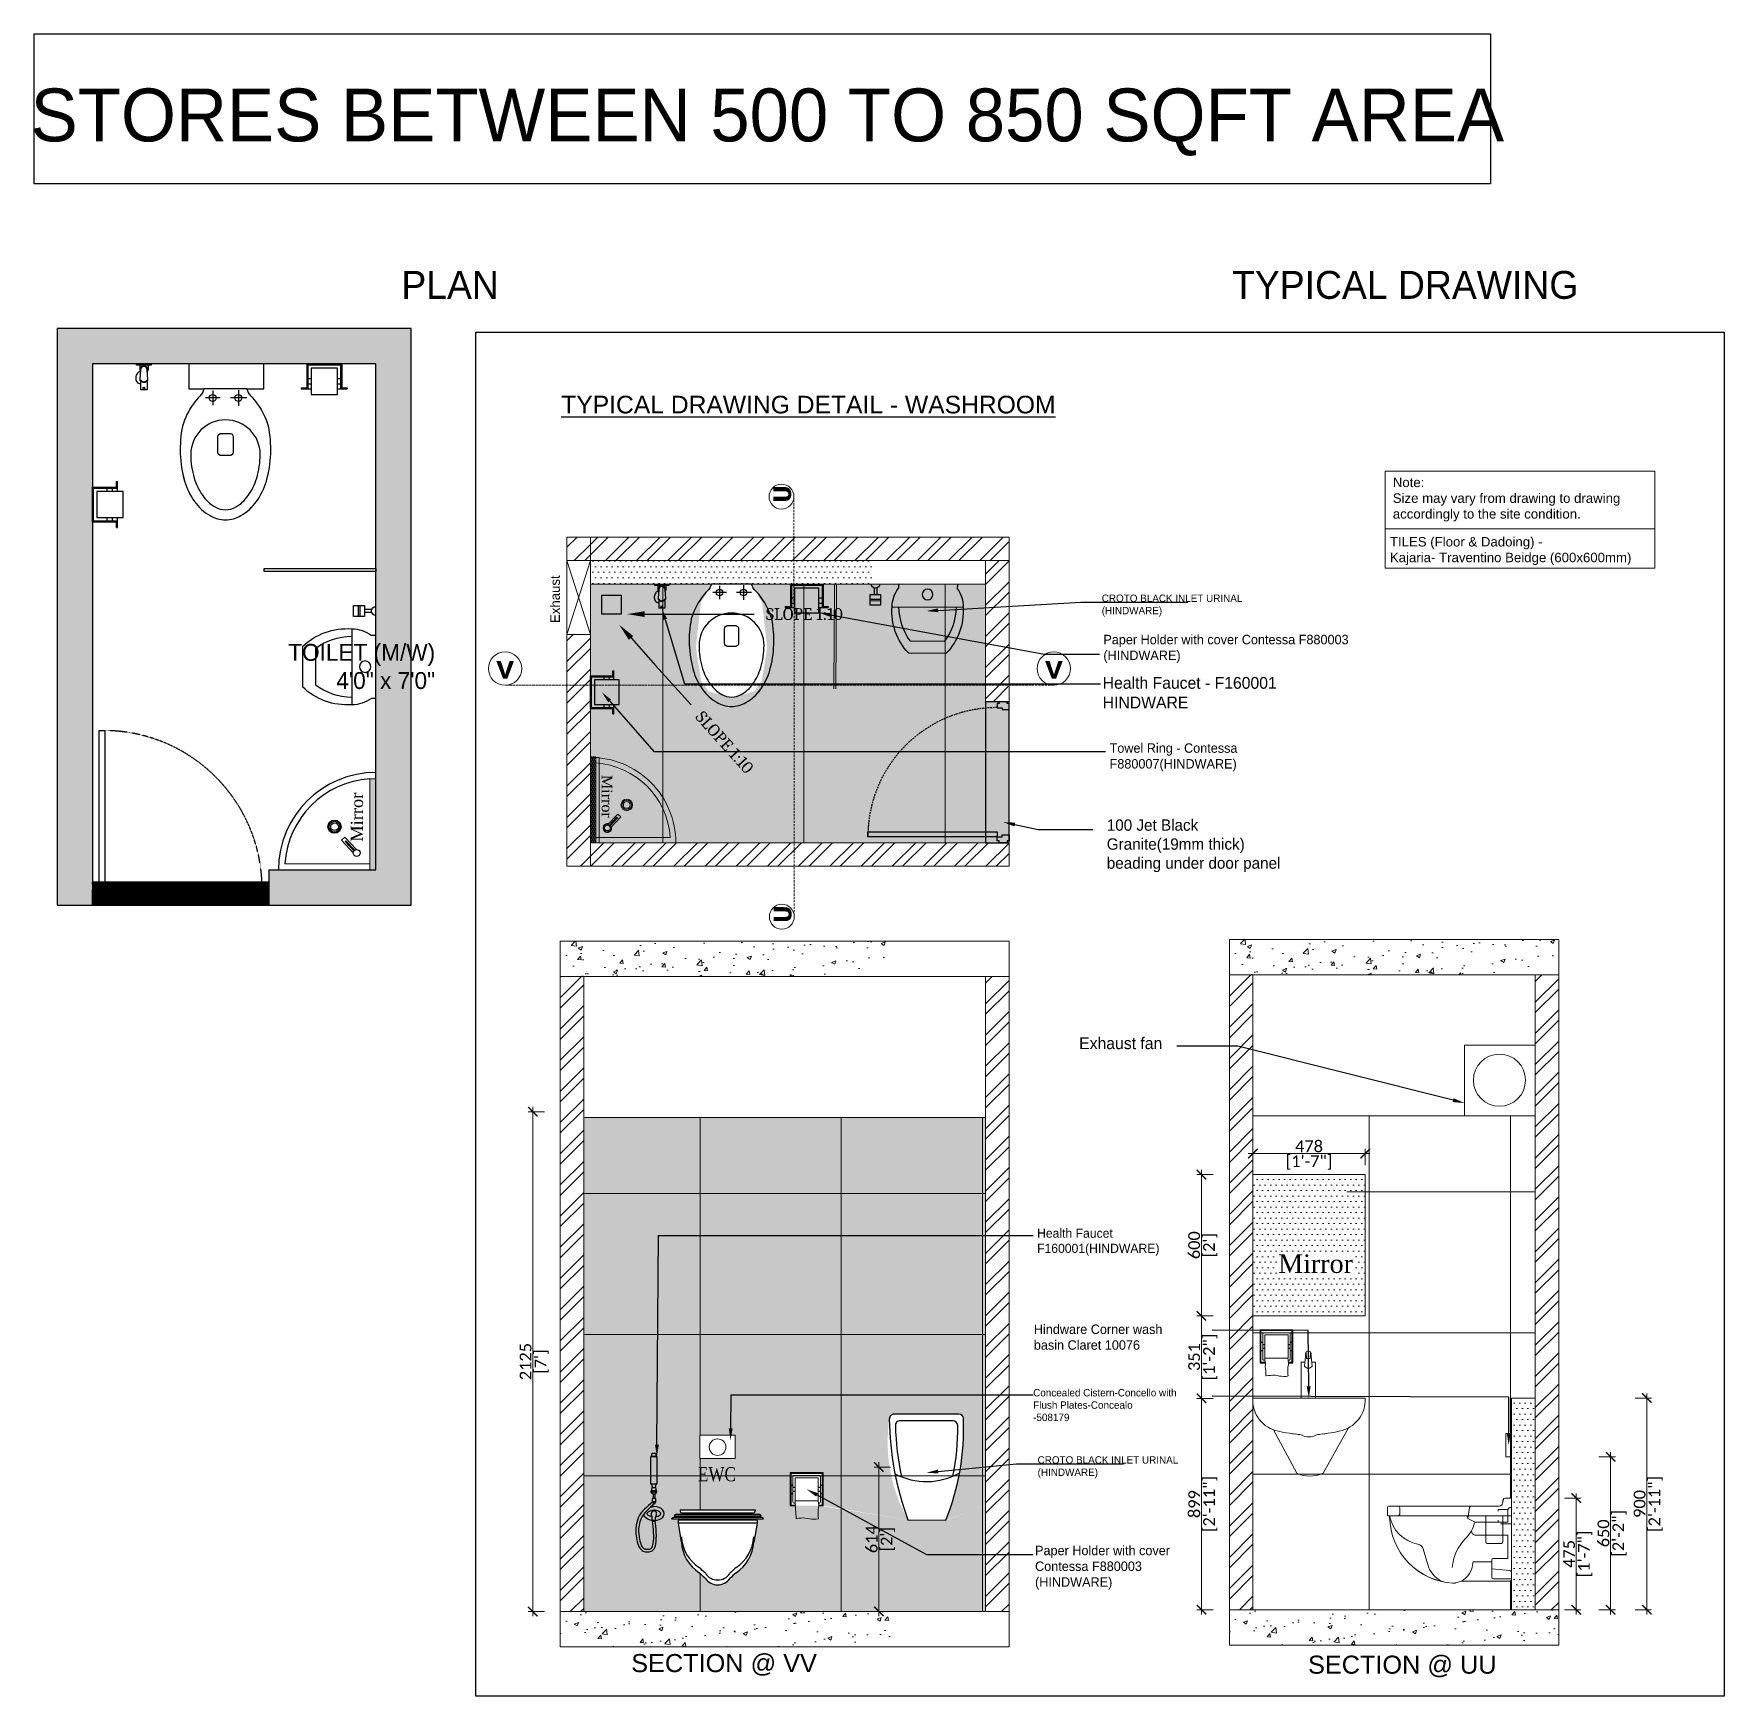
# Model space of a CAD drawing. Header units: millimetres. Extents: x 3470708 to 3477894, y -129130 to -122062.
import ezdxf
from ezdxf import colors
from ezdxf.entities.mleader import LeaderData, LeaderLine
from ezdxf.math import Vec2, Vec3

# ---------------------------------------------------------------- set-up
doc = ezdxf.new("R2010")
doc.units = ezdxf.units.MM
doc.header["$LTSCALE"] = 0.5
doc.header["$MEASUREMENT"] = 0
doc.header["$PDMODE"] = 2
doc.linetypes.add('HIDDEN', pattern=[0.375, 0.25, -0.125])
doc.linetypes.add('HIDDEN2', pattern=[0.1875, 0.125, -0.0625])
for name, color, linetype in [('A-Glazing', 4, 'Continuous'), ('BG&E - DIMENSIONS', 7, 'Continuous'), ('door', 1, 'Continuous'), ('FINISHES', 7, 'Continuous'), ('FIX', 3, 'Continuous'), ('Flooring', 7, 'Continuous'), ('freecads.com', 7, 'Continuous'), ('hacth', 7, 'Continuous'), ('P-EQPM', 84, 'Continuous'), ('PARTITION', 7, 'Continuous')]:
    doc.layers.add(name, color=color, linetype=linetype)
for name, color, linetype, lineweight in [('COLUMN', 30, 'Continuous', 35), ('COTAS', 8, 'Continuous', 9), ('glass1', 4, 'Continuous', 0), ('hatch', 252, 'Continuous', 9), ('SANITARY', 1, 'Continuous', 20), ('SECTION', 1, 'Continuous', 40), ('T_Border', 7, 'Continuous', 20), ('TEXT', 7, 'Continuous', 30), ('WALL', 7, 'Continuous', 50)]:
    doc.layers.add(name, color=color, linetype=linetype, lineweight=lineweight)
doc.styles.add('1', font='times.ttf')
doc.styles.add('ARIAL', font='eurr____.ttf', dxfattribs={"height": 6})
doc.styles.add('ROMANS', font='times.ttf')
doc.styles.get("Standard").update_dxf_attribs({"font": 'arial.ttf'})
doc.styles.add('style1', font='arial.ttf')
doc.styles.add('style2', font='courbd.ttf', dxfattribs={"height": 2})
doc.styles.add('style4', font='arial.ttf', dxfattribs={"height": 4})
doc.styles.add('TEXT-50', font='calibril.ttf', dxfattribs={"height": 50})
doc.styles.add('TITAN', font='Cambria Math.ttf')
doc.dimstyles.new('DIM-50', dxfattribs={"dimtxt": 50, "dimasz": 40, "dimexe": 20, "dimexo": 0.0625, "dimgap": 5, "dimtad": 1, "dimdec": 0, "dimzin": 0, "dimdsep": 46, "dimtxsty": 'TEXT-50', "dimblk": 'ARCHTICK', "dimcen": 0.09, "dimdle": 20, "dimclrd": 150, "dimclre": 8, "dimclrt": 7, "dimadec": 0, "dimazin": 0, "dimtfac": 1, "dimtdec": 0, "dimtofl": 0, "dimtmove": 0, "dimatfit": 3, "dimldrblk": 'OPEN30', "dimfxl": 50, "dimfxlon": 1, "dimtolj": 1, "dimtzin": 0, "dimlwd": 5, "dimlwe": 0, "dimarcsym": 0})
pattern_1 = [(45, (4071033.09, 1982647.42), (-66.2912607, 66.2912607), []), (45, (4071077.28, 1982647.42), (-66.2912607, 66.2912607), [])]
pattern_2 = [(45, (4069945.93, 1981033.71), (-66.2912607, 66.2912607), []), (45, (4069990.13, 1981033.71), (-66.2912607, 66.2912607), [])]

msp = doc.modelspace()

# ---------------------------------------------------------------- texts
at = {"layer": 'TEXT', "color": 0, "attachment_point": 3, "style": 'ARIAL'}
for s, width, gutter_width, insert, char_height in [('{\\fBahnschrift SemiLight|b0|i0|c0|p34;STORES BETWEEN 500 TO 850 SQFT AREA}', 6327, 2109.1, (3476958.5, -122294.8, 889), 224.79), ('{\\fBahnschrift SemiLight|b0|i0|c0|p34;PLAN}', 3339, 1113.1, (3472685, -123070.4, 889), 118.63), ('{\\fBahnschrift SemiLight|b0|i0|c0|p34;TYPICAL DRAWING}', 3339, 1113.1, (3477274, -123070.4, 889), 118.63), ('{\\fBahnschrift SemiLight|b0|i0|c0|p34;TOILET (M/W)\\P4\'0" x 7\'0"}', 2022.13, 674.1, (3472414.1, -124656.2, 889), 71.844)]:
    msp.add_mtext_dynamic_manual_height_columns(s, width=width, gutter_width=gutter_width, heights=[0], dxfattribs=dict(at, insert=insert, char_height=char_height))

# ---------------------------------------------------------------- blocks, each defined once
blk = doc.blocks.new('ghdfhdj')
for p, q in [((-159741.03, 2356623.47), (-159741.03, 2356619.64)), ((-159741.03, 2356623.47), (-159735.47, 2356623.47)), ((-159740.86, 2356623.3), (-159735.64, 2356623.3)), ((-159740.86, 2356623.3), (-159740.86, 2356619.47)), ((-159735.64, 2356623.3), (-159735.64, 2356619.47)), ((-159735.47, 2356623.47), (-159735.47, 2356619.64)), ((-159740.86, 2356621.13), (-159740.34, 2356621.13)), ((-159736.16, 2356621.13), (-159735.64, 2356621.13)), ((-159741.9, 2356619.64), (-159741.9, 2356619.47)), ((-159741.9, 2356619.64), (-159741.03, 2356619.64)), ((-159741.9, 2356619.47), (-159740.34, 2356619.47)), ((-159740.86, 2356620.25), (-159740.34, 2356620.25)), ((-159736.16, 2356620.25), (-159735.64, 2356620.25)), ((-159736.16, 2356619.47), (-159734.6, 2356619.47)), ((-159735.47, 2356619.64), (-159734.6, 2356619.64)), ((-159734.6, 2356619.64), (-159734.6, 2356619.47))]:
    blk.add_line(p, q)
blk.add_lwpolyline([(-159740.34, 2356622.78), (-159740.34, 2356618.6), (-159736.16, 2356618.6), (-159736.16, 2356622.78)], close=True)
blk = doc.blocks.new('fjfhjsdjkjkd')
at = {"layer": 'freecads.com'}
for p, q in [((7279.1, 4084.1), (7334.1, 4084.1)), ((7279.1, 4079.1), (7279.1, 4084.1)), ((7334.1, 4079.1), (7279.1, 4079.1)), ((7286.6, 4084.1), (7286.6, 4079.1)), ((7291.1, 4079.1), (7291.1, 4061.6)), ((7294.1, 4061.6), (7291.5, 4028.3)), ((7321.8, 4028.3), (7319.1, 4061.6)), ((7322.1, 4079.1), (7322.1, 4061.6)), ((7326.6, 4084.1), (7326.6, 4079.1)), ((7334.1, 4084.1), (7334.1, 4079.1)), ((7297.8, 4019.1), (7294.6, 4019.1)), ((7294.6, 4019.1), (7294.6, 3989.1)), ((7296.6, 4019.8), (7296.6, 4019.1)), ((7318.6, 4019.1), (7315.5, 4019.1)), ((7316.6, 4019.8), (7316.6, 4019.1)), ((7318.6, 4019.1), (7318.6, 3989.1)), ((7318.6, 3989.1), (7294.6, 3989.1))]:
    blk.add_line(p, q, dxfattribs=at)
blk.add_circle((7306.6, 3995.2), 3.06, dxfattribs=at)
for centre, radius, start, end in [((7296.6, 4038.6), 17.6, 104.04745, 141.94334), ((7306.6, 4061.6), 15.5, 328.06482, 211.93398), ((7306.6, 4061.6), 12.5, 360, 179.98668), ((7299.2, 4031.5), 22.9, 173.19205, 215.90062), ((7306.8, 4030.6), 30.6, 141.94335, 173.19205), ((7293.4, 4027.3), 15.7, 215.90062, 274.53973), ((7296.4, 4027.3), 5, 168.69008, 211.42119), ((7306.6, 4033.6), 17, 211.42118, 328.57835), ((7306.6, 4033.6), 15, 211.42117, 328.57836), ((7316.9, 4027.3), 5, 328.57834, 11.31205)]:
    blk.add_arc(centre, radius, start, end, dxfattribs=at)
blk = doc.blocks.new('TOI')
at = {"color": 52, "true_color": 0xc8c92d}
for p, q in [((12.19, -4.83), (9.88, -4.83)), ((11.03, -3.67), (11.03, -5.98)), ((16.43, -4.83), (13.88, -4.83)), ((15.12, -3.59), (15.12, -6.06))]:
    blk.add_line(p, q, dxfattribs=at)
for points in [[(18.17, -5.76, 0.044331), (17.13, -4.55, -0.119247), (16.48, -3.39), (9.64, -3.39, -0.119247), (8.98, -4.55, 0.044331), (7.95, -5.76, 0.083339), (6.22, -9.31, 0.117893), (6.55, -18.05, 0.083339), (8.13, -21.3, 0.106661), (10.61, -23.55, 0.132138), (13.06, -24.21, 0.132138), (15.51, -23.55, 0.106661), (17.98, -21.3, 0.083339), (19.57, -18.05, 0.117893), (19.9, -9.31, 0.083339)], [(14.71, -22.17, 0.106661), (16.68, -20.37, 0.083339), (18.03, -17.6, 0.072039), (18.58, -13.83, 1), (7.54, -13.83, 0.072039), (8.08, -17.6, 0.083339), (9.43, -20.37, 0.106661), (11.41, -22.17, 0.132138), (13.06, -22.61, 0.132138)], [(13.71, -10.46, -0.414214), (14.26, -11), (14.26, -13.46, -0.414214), (13.71, -14.01), (13.06, -14.01), (12.4, -14.01, -0.414214), (11.86, -13.46), (11.86, -11, -0.414214), (12.4, -10.46), (13.06, -10.46)]]:
    blk.add_lwpolyline(points, format="xyb", close=True, dxfattribs=at)
for centre in [(11.03, -4.83), (15.11, -4.83)]:
    blk.add_circle(centre, 0.546, dxfattribs=at)
blk = doc.blocks.new('we213')
at = {"lineweight": 0}
blk.add_lwpolyline([(3484619.3, -400665.5), (3484619.3, -400665.5, -0.119247), (3484650.4, -400683, 0.044331), (3484682.6, -400710.6, 0.083339), (3484777.6, -400756.9, 0.117893), (3485011.2, -400748.1, 0.083339), (3485098, -400705.7, 0.106661), (3485158.2, -400639.5, 0.132138), (3485175.8, -400574.1, 0.132138), (3485158.2, -400508.6, 0.106661), (3485098, -400442.4, 0.083339), (3485011.2, -400400.1, 0.117893), (3484777.6, -400391.2, 0.083339), (3484682.6, -400437.6, 0.044331), (3484650.4, -400465.2, -0.119247), (3484619.3, -400482.7)], format="xyb", dxfattribs=at)
blk.add_lwpolyline([(3484619.3, -400482.7), (3484619.3, -400411.4), (3484512.4, -400411.4), (3484512.4, -400730.6), (3484619.3, -400730.6), (3484619.3, -400665.5)])
at = {"color": 8, "lineweight": 0, "xscale": 26.72516878535598, "yscale": 26.72516878535598, "zscale": 26.72516878535598, "rotation": 90}
blk.add_blockref('TOI', (3484528.8, -400923.1), dxfattribs=at)
blk = doc.blocks.new('A$C3A4C1CAD')
for p, q in [((0.0292, 0.3293), (0.312, 0.3293)), ((0.0292, 0.3293), (0.0292, 0.3092)), ((0.312, 0.3293), (0.312, 0.3092)), ((0.415, 0.3106), (0.415, 0.2783)), ((0.4283, 0.3106), (0.4283, 0.2783)), ((0.3965, 0.2783), (0.3965, 0.2283)), ((0.4465, 0.2783), (0.3965, 0.2783)), ((0.4465, 0.2568), (0.3965, 0.2568)), ((0.4465, 0.2493), (0.3965, 0.2493)), ((0.3965, 0.2283), (0.4465, 0.2283)), ((0.4465, 0.2283), (0.4465, 0.2783)), ((0.3413, 0.2208), (0, 0.2208)), ((0.2538, 0.0575), (0.0886, 0.0575)), ((0.2618, 0), (0.0805, 0))]:
    blk.add_line(p, q)
blk.add_circle((0.1715, 0.2805), 0.0257)
for centre, radius, start, end in [((0.149, 0.2206), 0.149, 143.49836, 179.9241), ((0.1922, 0.2206), 0.149, 0.0759, 36.50164), ((0.4215, 0.3295), 0.02, 180.52003, 0), ((0.2865, 0.1988), 0.2863, 175.60187, 223.9869), ((0.3266, 0.2288), 0.2933, 181.66846, 215.74482), ((0.0157, 0.2288), 0.2933, 324.25518, 358.33154), ((0.0558, 0.1988), 0.2863, 316.0131, 4.39813)]:
    blk.add_arc(centre, radius, start, end)
blk = doc.blocks.new('rerr')
at = {"layer": 'A-Glazing', "lineweight": -2, "ltscale": 25}
h = blk.add_hatch(color=256, dxfattribs=at)
h.dxf.hatch_style = 1
h.paths.add_polyline_path([(3681807.5, -185693.4), (3681833.4, -185693.4), (3681833.4, -186081.2), (3681807.5, -186081.2)])
at = {"ltscale": 0.1}
for radius in [27.9, 22.9, 16.3]:
    blk.add_circle((3681657.1, -185897.5), radius, dxfattribs=at)
for radius, start, end in [(414.5, 90, 180), (388.6, 93.82255, 176.17745)]:
    blk.add_arc((3681833.4, -186081.2), radius, start, end, dxfattribs=at)
at = {"layer": 'A-Glazing', "lineweight": -2, "ltscale": 25}
blk.add_lwpolyline([(3681807.5, -185693.4), (3681833.4, -185693.4), (3681833.4, -186081.2), (3681807.5, -186081.2)], close=True, dxfattribs=at)
at = {"layer": 'FINISHES', "color": 0}
for p, q in [((3681686.4, -185955.1), (3681700.4, -185941.7)), ((3681736.5, -186007.9), (3681686.4, -185955.1)), ((3681750.6, -185994.5), (3681700.4, -185941.7)), ((3681701.7, -185960.6), (3681705.2, -185957.3)), ((3681739.4, -186000.3), (3681701.7, -185960.6)), ((3681705.2, -185957.3), (3681742.9, -185997))]:
    blk.add_line(p, q, dxfattribs=at)
blk.add_circle((3681751, -186009), 14.6, dxfattribs=at)
at = {"layer": 'TEXT', "color": 0, "lineweight": -2, "ltscale": 25}
for p, q in [((3681807.5, -186055.3), (3681807.5, -185693.4)), ((3681833.4, -186081.2), (3681418.8, -186081.2)), ((3681445.6, -186055.3), (3681807.5, -186055.3))]:
    blk.add_line(p, q, dxfattribs=at)
at = {"style": '1'}
blk.add_text('Mirror', height=51.82, rotation=90, dxfattribs=at).set_placement((3681778.2, -185961.4))
blk = doc.blocks.new('re')
at = {"layer": 'WALL'}
h = blk.add_hatch(dxfattribs=at)
h.set_pattern_fill('DOTS', color=4, scale=153.999407, angle=720)
h.set_pattern_definition([(360, (-12661798.064, -6037998.028), (4.81248148, 9.62496295), [0, -9.62496295])])
h.paths.add_polyline_path([(-12643538.3, -6403617), (-12643564, -6403617), (-12643564, -6403206.4), (-12643538.3, -6403206.4)])
at = {"ltscale": 0.1}
for points in [[(-12643949, -6403206.4), (-12643949, -6403206.4), (-12643538.3, -6403206.4), (-12643538.3, -6403617, -0.414214)], [(-12643922.5, -6403232), (-12643564, -6403232), (-12643564, -6403590.5, -0.375651)]]:
    blk.add_lwpolyline(points, format="xyb", close=True, dxfattribs=at)
at = {"color": 8}
blk.add_lwpolyline([(-12643538.3, -6403617), (-12643564, -6403617), (-12643564, -6403206.4), (-12643538.3, -6403206.4)], close=True, dxfattribs=at)
at = {"ltscale": 0.1}
for radius in [27.7, 22.7, 16.2]:
    blk.add_circle((-12643713, -6403388.4), radius, dxfattribs=at)
at = {"layer": 'FINISHES', "color": 0}
for p, q in [((-12643634.3, -6403279), (-12643684, -6403331.3)), ((-12643620.3, -6403292.3), (-12643670, -6403344.6)), ((-12643631.4, -6403286.5), (-12643668.8, -6403325.8)), ((-12643665.3, -6403329.2), (-12643668.8, -6403325.8)), ((-12643665.3, -6403329.2), (-12643628, -6403289.8)), ((-12643670, -6403344.6), (-12643684, -6403331.3))]:
    blk.add_line(p, q, dxfattribs=at)
blk.add_circle((-12643619.9, -6403277.9), 14.4, dxfattribs=at)
blk.add_arc((-12643619.9, -6403277.9), 20.4, 254.53385, 198.38888, dxfattribs=at)
at = {"lineweight": -2, "ltscale": 2, "insert": (-12643592, -6403326.3), "char_height": 102.666, "width": 490.352, "attachment_point": 9, "rotation": 90, "style": '1'}
blk.add_mtext('{\\H0.5x;Mirror}', dxfattribs=at)
blk = doc.blocks.new('A$C49204E9D')
at = {"layer": 'SANITARY'}
for p, q in [((-20.93, 0), (0, 0)), ((-4.4, 0), (-4.4, -4.42)), ((-1.47, 0), (-1.47, -4.42)), ((-4.13, -4.7), (-1.74, -4.7))]:
    blk.add_line(p, q, dxfattribs=at)
at = {"layer": 'SANITARY', "color": 252}
for p, q in [((-19.02, 1.37), (-19.02, 0.27)), ((-7.14, 1.42), (-7.47, -0.46)), ((-2.31, 1.08), (-0.62, 1.08)), ((-2.31, 1.08), (-2.31, 0.76)), ((-1.89, 0), (0, 0)), ((-0.62, 1.08), (-0.48, 1.29)), ((-0.62, 1.08), (-0.62, -1.08)), ((-0.32, 1.38), (0, 1.38)), ((-7.47, -0.46), (-6.22, -1.1)), ((-6.12, -1.08), (-0.62, -1.08)), ((-2.31, -0.77), (-2.31, -1.08)), ((-1.89, -1.37), (0, -1.37)), ((-15.04, -5.63), (-14.13, -8.67)), ((-6.28, -3.29), (-0.62, -3.29)), ((-0.62, -3.29), (-0.62, -7.28)), ((-3.36, -7.81), (-6.42, -7.81)), ((-3.36, -7.47), (-3.36, -10.45)), ((-3.17, -7.28), (-0.62, -7.28)), ((-3.36, -9.04), (-0.31, -9.3)), ((-3.09, -10.72), (0, -10.72))]:
    blk.add_line(p, q, dxfattribs=at)
at = {"layer": 'SANITARY'}
blk.add_lwpolyline([(0, 3.01), (-1.14, 3.01, 0.36397), (-1.41, 2.79), (-1.53, 2.13, -0.36397), (-2.1, 1.64), (-20.86, 1.64, 0.414214), (-21.13, 1.37), (-21.13, 0.2, 0.414214), (-20.93, 0), (-20.93, 0, -0.410508), (-20.74, -0.19, 0.393335), (-9.98, -11.47, 0.10256), (-8.6, -11.12), (-0.27, -11.12, 0.414214), (0, -10.84)], format="xyb", close=True, dxfattribs=at)
at = {"layer": 'SANITARY', "color": 252}
for centre, radius, start, end in [((-14.79, 1.11), 6.06, 190.6037, 259.1), ((-19.29, 1.37), 0.274, 0, 90), ((-19.29, 0.27), 0.274, 270, 0), ((-7.85, -0.39), 0.391, 350, 90), ((-6.87, 1.37), 0.274, 90, 170), ((-0.32, 1.18), 0.196, 90, 147.1277), ((-11.53, 0.03), 5.37, 313.6838, 346.4669), ((-6.13, -2.61), 0.687, 174.2188, 258.214), ((-6.12, -1.27), 0.196, 90, 166.4669), ((-16.15, -5.99), 1.17, 17.7983, 79.1), ((-2.42, -9.33), 7.69, 134.5622, 175.9873), ((-10.13, -7.96), 3.51, 295.9034, 359.3245), ((-6.42, -8), 0.196, 90, 179.3245), ((-3.17, -7.47), 0.196, 90, 180), ((-10.2, -7.31), 4.16, 199.0782, 252.7377), ((-3.09, -10.45), 0.274, 180, 270), ((-0.51, -9.77), 0.515, 6.2137, 66.8947)]:
    blk.add_arc(centre, radius, start, end, dxfattribs=at)
at = {"layer": 'SANITARY'}
for centre, start, end in [((-4.13, -4.42), 180, 270), ((-1.74, -4.42), 270, 0)]:
    blk.add_arc(centre, 0.274, start, end, dxfattribs=at)
blk = doc.blocks.new('A$C46050CCA')
for p, q in [((0.41, 11.76), (15.24, 11.76)), ((0.41, 11.51), (15.24, 11.51)), ((0.83, 12.02), (14.83, 12.02)), ((1.45, 12.79), (14.2, 12.79)), ((1.45, 12.79), (1.45, 12.52)), ((1.72, 12.26), (13.93, 12.26)), ((14.2, 12.79), (14.2, 12.52)), ((0, 11.25), (15.65, 11.25)), ((1.1, 11), (1.1, 10.5)), ((14.55, 11), (1.1, 11)), ((1.1, 10.5), (1.65, 7.28)), ((14.55, 10.5), (14, 7.28)), ((14.55, 11), (14.55, 10.5))]:
    blk.add_line(p, q)
at = {"color": 8}
for p, q in [((2.59, 11.51), (2.59, 11.76)), ((2.84, 11.51), (2.84, 11.76)), ((12.81, 11.51), (12.81, 11.76)), ((13.06, 11.51), (13.06, 11.76)), ((14.55, 10.5), (1.1, 10.5)), ((2.59, 11), (2.59, 11.25)), ((2.84, 11), (2.84, 11.25)), ((12.81, 11), (12.81, 11.25)), ((13.06, 11), (13.06, 11.25))]:
    blk.add_line(p, q, dxfattribs=at)
for centre, radius, start, end in [((0.76, 10.49), 1.08, 108.6478, 134.589), ((1.17, 10.99), 1.08, 108.6478, 134.589), ((1.72, 12.52), 0.267, 180, 270), ((13.93, 12.52), 0.267, 270, 0), ((14.48, 10.99), 1.08, 45.411, 71.3522), ((14.89, 10.49), 1.08, 45.411, 71.3522), ((8.43, 7.74), 6.79, 183.8333, 236.4862), ((7.22, 7.74), 6.79, 303.5138, 356.1667), ((-14.11, -19.76), 28.8, 46.3843, 49.2812), ((7.83, 2.5), 2.5, 214.2312, 325.7688), ((29.76, -19.76), 28.8, 130.7188, 133.6157)]:
    blk.add_arc(centre, radius, start, end)
for centre, radius, start, end in [((8.43, 8.61), 6.79, 183.8333, 236.4862), ((7.22, 8.61), 6.79, 303.5138, 356.1667), ((-14.11, -18.88), 28.8, 46.3843, 49.2812), ((29.76, -18.88), 28.8, 130.7188, 133.6157), ((7.83, 3.34), 2.5, 214.2312, 325.7688)]:
    blk.add_arc(centre, radius, start, end, dxfattribs=at)
at = {"layer": 'P-EQPM', "color": 2, "style": 'ROMANS', "width": 0.8}
blk.add_text('EWC', height=2.4, dxfattribs=at).set_placement((4.48, 17.63))
blk = doc.blocks.new('gfhfvd')
for p, q in [((-159610.9915, 2356549.6458), (-159610.9868, 2356549.6458)), ((-159610.9915, 2356549.5994), (-159610.9868, 2356549.5994)), ((-159610.9833, 2356549.6342), (-159610.9717, 2356549.6342)), ((-159610.9717, 2356549.611), (-159610.9833, 2356549.611)), ((-159610.844, 2356549.6342), (-159610.8324, 2356549.6342)), ((-159610.8324, 2356549.611), (-159610.844, 2356549.611)), ((-159610.8289, 2356549.6458), (-159610.8242, 2356549.6458)), ((-159610.8289, 2356549.5994), (-159610.8242, 2356549.5994))]:
    blk.add_line(p, q)
for points in [[(-159610.841, 2356549.5326), (-159610.8179, 2356549.5326), (-159610.8179, 2356549.7126), (-159610.9979, 2356549.7126)], [(-159610.9979, 2356549.7126), (-159610.9979, 2356549.5326), (-159610.9686, 2356549.5326)], [(-159610.8413, 2356549.5355), (-159610.8208, 2356549.5355), (-159610.8208, 2356549.7097), (-159610.9949, 2356549.7097)], [(-159610.9949, 2356549.7097), (-159610.9949, 2356549.5355), (-159610.9688, 2356549.5355)]]:
    blk.add_lwpolyline(points)
for centre, start, end in [((-159610.9915, 2356549.6423), 90, 180), ((-159610.9915, 2356549.6029), 180, 270), ((-159610.9868, 2356549.6423), 0, 90), ((-159610.9868, 2356549.6029), 270, 0), ((-159610.8289, 2356549.6423), 90, 180), ((-159610.8289, 2356549.6029), 180, 270), ((-159610.8242, 2356549.6423), 0, 90), ((-159610.8242, 2356549.6029), 270, 0)]:
    blk.add_arc(centre, 0.00348, start, end)
at = {"layer": 'COTAS'}
for points in [[(-159610.8436, 2356549.5471), (-159610.8382, 2356549.5471, 0.414214), (-159610.8324, 2356549.5529), (-159610.8324, 2356549.6923, 0.414214), (-159610.8382, 2356549.6981), (-159610.9775, 2356549.6981, 0.414214), (-159610.9833, 2356549.6923)], [(-159610.9833, 2356549.6923), (-159610.9833, 2356549.5529, 0.414214), (-159610.9775, 2356549.5471), (-159610.9717, 2356549.5471, 0.414214)]]:
    blk.add_lwpolyline(points, format="xyb", dxfattribs=at)
blk.add_lwpolyline([(-159610.9717, 2356549.6865), (-159610.9717, 2356549.5587), (-159610.844, 2356549.5587), (-159610.844, 2356549.6865)], close=True, dxfattribs=at)
for points in [[(-159610.9717, 2356549.5589), (-159610.9717, 2356549.5469), (-159610.9686, 2356549.5349), (-159610.9686, 2356549.5228), (-159610.9694, 2356549.5108), (-159610.9679, 2356549.4988), (-159610.9671, 2356549.486), (-159610.9664, 2356549.474), (-159610.9657, 2356549.462), (-159610.9649, 2356549.4605)], [(-159610.8432, 2356549.4605), (-159610.8453, 2356549.4725), (-159610.8453, 2356549.4973), (-159610.8447, 2356549.5093), (-159610.8424, 2356549.5214), (-159610.8409, 2356549.5333), (-159610.8432, 2356549.5454), (-159610.8439, 2356549.5484)], [(-159610.8432, 2356549.5469), (-159610.8447, 2356549.5589), (-159610.8439, 2356549.5596)], [(-159610.9649, 2356549.4605), (-159610.9521, 2356549.4634), (-159610.9401, 2356549.4634), (-159610.9281, 2356549.465), (-159610.916, 2356549.4642), (-159610.904, 2356549.462), (-159610.892, 2356549.4597), (-159610.88, 2356549.4589), (-159610.8672, 2356549.4582), (-159610.8552, 2356549.4582), (-159610.8432, 2356549.4605)]]:
    blk.add_lwpolyline(points, dxfattribs=at)
blk = doc.blocks.new('gfhdghjsd')
at = {"layer": 'freecads.com'}
for p, q in [((32271.2, 22754.6), (32274.8, 22754.6)), ((32271.2, 22738), (32271.2, 22754.6)), ((32271.6, 22754.6), (32272, 22756.6)), ((32274.4, 22754.6), (32271.6, 22754.6)), ((32272, 22756.6), (32274, 22756.6)), ((32274, 22756.6), (32274.4, 22754.6)), ((32274.8, 22754.6), (32274.8, 22738)), ((32271.1, 22733.2), (32271.7, 22734.1)), ((32274.8, 22733.2), (32271.1, 22733.2)), ((32274.8, 22733.2), (32271.1, 22733.2)), ((32271.1, 22733.2), (32272.5, 22732.3)), ((32274.8, 22738), (32271.2, 22738)), ((32274.4, 22738), (32271.6, 22738)), ((32271.6, 22738), (32272, 22736)), ((32271.6, 22734.1), (32272, 22736)), ((32274.4, 22734.1), (32271.6, 22734.1)), ((32271.7, 22734.1), (32274.2, 22734.1)), ((32272, 22736), (32274, 22736)), ((32272, 22736), (32274, 22736)), ((32273.5, 22732.3), (32274.8, 22733.2)), ((32274, 22736), (32274.4, 22738)), ((32274, 22736), (32274.4, 22734.1)), ((32274.2, 22734.1), (32274.8, 22733.2)), ((32267.3, 22723.1), (32266.1, 22721.9)), ((32268.5, 22724.2), (32267.3, 22723.1)), ((32269.8, 22725.3), (32268.5, 22724.2)), ((32269.7, 22723.2), (32268.5, 22722)), ((32271, 22724.3), (32269.7, 22723.2)), ((32272.3, 22727.6), (32269.8, 22725.3)), ((32272.5, 22725.7), (32271, 22724.3)), ((32272, 22729.6), (32272, 22727.6)), ((32274, 22729.6), (32272, 22729.6)), ((32274, 22727.6), (32272, 22727.6)), ((32272.5, 22732.3), (32273.5, 22732.3)), ((32272.5, 22732.3), (32272.5, 22729.6)), ((32272.5, 22727.6), (32272.5, 22726.6)), ((32272.5, 22726.6), (32273.5, 22726.6)), ((32273.2, 22726.6), (32272.5, 22725.7)), ((32273.5, 22732.3), (32273.5, 22729.6)), ((32273.5, 22727.6), (32273.5, 22726.6)), ((32274, 22727.6), (32273.5, 22727)), ((32274, 22729.6), (32274, 22727.6)), ((32262.3, 22712.8), (32262.2, 22711.7)), ((32262.4, 22713.8), (32262.3, 22712.8)), ((32262.7, 22714.9), (32262.4, 22713.8)), ((32263, 22716), (32262.7, 22714.9)), ((32263.3, 22717.1), (32263, 22716)), ((32263.8, 22718.3), (32263.3, 22717.1)), ((32264.4, 22719.5), (32263.8, 22718.3)), ((32263.9, 22712.6), (32263.8, 22711.6)), ((32264.1, 22713.6), (32263.9, 22712.6)), ((32264.3, 22714.5), (32264.1, 22713.6)), ((32264.6, 22715.5), (32264.3, 22714.5)), ((32265.2, 22720.7), (32264.4, 22719.5)), ((32264.9, 22716.6), (32264.6, 22715.5)), ((32265.4, 22717.6), (32264.9, 22716.6)), ((32266.1, 22721.9), (32265.2, 22720.7)), ((32266, 22718.7), (32265.4, 22717.6)), ((32266.7, 22719.8), (32266, 22718.7)), ((32267.5, 22720.9), (32266.7, 22719.8)), ((32268.5, 22722), (32267.5, 22720.9)), ((32272, 22716.4), (32272, 22718.4)), ((32272.2, 22716.4), (32272.2, 22715.9)), ((32272.2, 22715.9), (32273.8, 22715.9)), ((32272.4, 22714.3), (32272.2, 22715.9)), ((32272.6, 22712.7), (32272.4, 22714.3)), ((32272.8, 22711), (32272.6, 22712.7)), ((32273.8, 22716.4), (32273.8, 22715.9)), ((32274, 22714.5), (32273.8, 22716.1)), ((32274, 22716.4), (32274, 22718.4)), ((32274.2, 22712.9), (32274, 22714.5)), ((32274.3, 22711.1), (32274.2, 22712.9)), ((32262.2, 22711.7), (32262.1, 22710.6)), ((32262.1, 22710.6), (32262.2, 22709.5)), ((32262.2, 22709.5), (32262.2, 22708.4)), ((32262.2, 22708.4), (32262.4, 22707.2)), ((32262.4, 22707.2), (32262.5, 22706)), ((32262.5, 22706), (32262.8, 22704.8)), ((32262.8, 22704.8), (32263, 22703.6)), ((32263, 22703.6), (32263.4, 22702.5)), ((32263.4, 22702.5), (32263.7, 22701.5)), ((32263.8, 22711.6), (32263.8, 22710.6)), ((32263.8, 22710.6), (32263.8, 22709.6)), ((32263.8, 22709.6), (32263.9, 22708.5)), ((32263.9, 22708.5), (32264.1, 22706.3)), ((32264.1, 22706.3), (32264.3, 22705.1)), ((32264.3, 22705.1), (32264.6, 22704)), ((32264.6, 22704), (32264.9, 22703)), ((32264.9, 22703), (32265.2, 22702.1)), ((32272.3, 22701.6), (32272.6, 22702.7)), ((32272.6, 22702.7), (32272.8, 22704)), ((32272.8, 22709.2), (32272.8, 22711)), ((32272.9, 22707.4), (32272.8, 22709.2)), ((32272.8, 22704), (32272.9, 22705.6)), ((32272.9, 22705.6), (32272.9, 22707.4)), ((32273.9, 22701.2), (32274.2, 22702.4)), ((32274.2, 22702.4), (32274.3, 22703.9)), ((32274.4, 22709.2), (32274.3, 22711.1)), ((32274.3, 22703.9), (32274.4, 22705.6)), ((32274.5, 22707.4), (32274.4, 22709.2)), ((32274.4, 22705.6), (32274.5, 22707.4)), ((32263.7, 22701.5), (32264.2, 22700.5)), ((32264.2, 22700.5), (32264.7, 22699.7)), ((32264.7, 22699.7), (32265.3, 22699)), ((32265.2, 22702.1), (32265.6, 22701.3)), ((32265.3, 22699), (32265.9, 22698.5)), ((32265.6, 22701.3), (32266, 22700.6)), ((32265.9, 22698.5), (32266.5, 22698.1)), ((32266, 22700.6), (32266.4, 22700.2)), ((32266.4, 22700.2), (32266.8, 22699.8)), ((32266.5, 22698.1), (32267.2, 22697.8)), ((32266.8, 22699.8), (32267.2, 22699.5)), ((32267.2, 22699.5), (32267.7, 22699.4)), ((32267.2, 22697.8), (32267.9, 22697.7)), ((32267.7, 22699.4), (32268.2, 22699.2)), ((32267.9, 22697.7), (32268.7, 22697.6)), ((32268.2, 22699.2), (32268.8, 22699.2)), ((32268.7, 22697.6), (32269.4, 22697.6)), ((32268.8, 22699.2), (32269.3, 22699.2)), ((32269.3, 22699.2), (32269.9, 22699.2)), ((32269.4, 22697.6), (32270.1, 22697.6)), ((32269.9, 22699.2), (32270.4, 22699.3)), ((32270.1, 22697.6), (32270.8, 22697.8)), ((32270.4, 22699.3), (32270.8, 22699.5)), ((32270.8, 22699.5), (32271.2, 22699.6)), ((32270.8, 22697.8), (32271.4, 22698)), ((32271.2, 22699.6), (32271.5, 22699.9)), ((32271.4, 22698), (32272, 22698.3)), ((32271.5, 22699.9), (32271.8, 22700.3)), ((32271.8, 22700.3), (32272.1, 22700.8)), ((32272, 22698.3), (32272.6, 22698.8)), ((32272.1, 22700.8), (32272.3, 22701.6)), ((32272.6, 22698.8), (32273.1, 22699.4)), ((32273.1, 22699.4), (32273.5, 22700.2)), ((32273.5, 22700.2), (32273.9, 22701.2))]:
    blk.add_line(p, q, dxfattribs=at)
for centre, radius, start, end in [((32273.7, 22720.2), 2.33, 159.0202, 219.7474), ((32273, 22720.5), 1.58, 18.4349, 161.5651), ((32271.5, 22718.4), 0.5, 0, 39.7474), ((32274.5, 22718.4), 0.5, 140.2526, 180), ((32272.3, 22720.2), 2.33, 320.2526, 20.9798)]:
    blk.add_arc(centre, radius, start, end, dxfattribs=at)
at = {"layer": 'freecads.com', "extrusion": (0, 0, -1)}
for start_param, end_param in [(7.549018, 7.853982), (4.712389, 6.165103)]:
    blk.add_ellipse((32273, 22720.5), major_axis=(-6.22, 0), ratio=0.665405, start_param=start_param, end_param=end_param, dxfattribs=at)
at = {"layer": 'freecads.com'}
blk.add_ellipse((32273, 22720.5), major_axis=(6.22, 0), ratio=0.665405, start_param=4.712389, end_param=7.853982, dxfattribs=at)
for points, knots in [([(32272, 22718.6), (32271.4, 22718.7), (32270.9, 22718.8), (32270, 22719.2), (32269.6, 22719.4), (32269.2, 22719.8), (32269.1, 22720), (32269, 22720.2), (32268.9, 22720.3), (32268.9, 22720.5), (32268.9, 22720.5), (32268.9, 22720.5), (32268.9, 22720.6), (32268.9, 22720.6), (32269, 22720.8), (32269, 22720.9), (32269.2, 22721.1), (32269.3, 22721.3), (32269.6, 22721.5), (32269.8, 22721.7), (32270.4, 22722), (32270.9, 22722.2), (32271.9, 22722.4), (32272.5, 22722.5), (32273, 22722.5)], [4.930127, 4.930127, 4.930127, 4.930127, 5.286376, 5.286376, 5.664404, 5.664404, 5.93317, 5.93317, 6.201936, 6.201936, 6.283185, 6.283185, 6.283185, 6.49969, 6.49969, 6.716194, 6.716194, 6.932699, 6.932699, 7.149203, 7.149203, 7.510335, 7.510335, 7.853981, 7.853981, 7.853981, 7.853981]), ([(32274.1, 22718.6), (32274.6, 22718.7), (32275.1, 22718.8), (32276, 22719.2), (32276.4, 22719.4), (32276.8, 22719.8), (32276.9, 22720), (32277.1, 22720.2), (32277.1, 22720.3), (32277.1, 22720.5), (32277.1, 22720.5), (32277.1, 22720.5), (32277.1, 22720.6), (32277.1, 22720.6), (32277, 22720.8), (32277, 22720.9), (32276.8, 22721.1), (32276.7, 22721.3), (32276.4, 22721.5), (32276.2, 22721.7), (32275.6, 22722), (32275.1, 22722.2), (32274.1, 22722.4), (32273.6, 22722.5), (32273, 22722.5)], [4.931842, 4.931842, 4.931842, 4.931842, 5.286376, 5.286376, 5.664404, 5.664404, 5.93317, 5.93317, 6.201936, 6.201936, 6.283185, 6.283185, 6.283185, 6.49969, 6.49969, 6.716194, 6.716194, 6.932699, 6.932699, 7.149203, 7.149203, 7.510335, 7.510335, 7.853981, 7.853981, 7.853981, 7.853981])]:
    blk.add_open_spline(points, degree=3, knots=knots, dxfattribs=at)
blk = doc.blocks.new('_ArchTick')
at = {"color": 0, "linetype": 'ByBlock', "const_width": 0.15}
blk.add_lwpolyline([(-0.5, -0.5), (0.5, 0.5)], dxfattribs=at)
blk = doc.blocks.new('*D22')
at = {"layer": 'BG&E - DIMENSIONS', "color": 8, "linetype": 'Continuous', "lineweight": 0, "ltscale": 0.5, "transparency": 16777216}
for p, q in [((4278573.9, -529868.2), (4278503.9, -529868.2)), ((4278573.9, -531993.2), (4278503.9, -531993.2))]:
    blk.add_line(p, q, dxfattribs=at)
at = {"layer": 'BG&E - DIMENSIONS', "color": 150, "linetype": 'Continuous', "lineweight": 5, "ltscale": 0.5, "transparency": 16777216}
blk.add_line((4278523.9, -529848.2), (4278523.9, -532013.2), dxfattribs=at)
at = {"layer": 'Defpoints', "color": 0, "ltscale": 0.5, "transparency": 16777216}
for p in [(4278740.4, -529868.2), (4278523.9, -531993.2), (4278740.4, -531993.2)]:
    blk.add_point(p, dxfattribs=at)
at = {"layer": 'BG&E - DIMENSIONS', "color": 150, "lineweight": 5, "ltscale": 0.5, "transparency": 16777216, "xscale": 40, "yscale": 40, "zscale": 40}
for p, rotation in [((4278523.9, -529868.2), 90), ((4278523.9, -531993.2), 270)]:
    blk.add_blockref('_ArchTick', p, dxfattribs=dict(at, rotation=rotation))
at = {"layer": 'BG&E - DIMENSIONS', "color": 7, "ltscale": 0.5, "transparency": 16777216, "char_height": 50, "attachment_point": 5, "rotation": 90, "style": 'TEXT-50'}
for s, insert in [('\\A1;2125', (4278493.4, -530930.7)), ("\\A1;[7']", (4278561.6, -530930.7))]:
    blk.add_mtext(s, dxfattribs=dict(at, insert=insert))
blk = doc.blocks.new('_Open30')
at = {"color": 0, "linetype": 'ByBlock', "lineweight": -2}
for p, q in [((-1, 0.27), (0, 0)), ((0, 0), (-1, -0.27)), ((0, 0), (-1, 0))]:
    blk.add_line(p, q, dxfattribs=at)
blk = doc.blocks.new('*D23')
at = {"layer": 'BG&E - DIMENSIONS', "color": 8, "linetype": 'Continuous', "lineweight": 0, "ltscale": 0.5, "transparency": 16777216}
for p, q in [((4281416.5, -531087.1), (4281346.5, -531087.1)), ((4281416.5, -531985.9), (4281346.5, -531985.9))]:
    blk.add_line(p, q, dxfattribs=at)
at = {"layer": 'BG&E - DIMENSIONS', "color": 150, "linetype": 'Continuous', "lineweight": 5, "ltscale": 0.5, "transparency": 16777216}
blk.add_line((4281366.5, -532005.9), (4281366.5, -531067.1), dxfattribs=at)
at = {"layer": 'Defpoints', "color": 0, "ltscale": 0.5, "transparency": 16777216}
for p in [(4281366.5, -531087.1), (4281585, -531087.1), (4281585, -531985.9)]:
    blk.add_point(p, dxfattribs=at)
at = {"layer": 'BG&E - DIMENSIONS', "color": 150, "lineweight": 5, "ltscale": 0.5, "transparency": 16777216, "xscale": 40, "yscale": 40, "zscale": 40}
for p, rotation in [((4281366.5, -531087.1), 90), ((4281366.5, -531985.9), 270)]:
    blk.add_blockref('_ArchTick', p, dxfattribs=dict(at, rotation=rotation))
at = {"layer": 'BG&E - DIMENSIONS', "color": 7, "ltscale": 0.5, "transparency": 16777216, "char_height": 50, "attachment_point": 5, "rotation": 90, "style": 'TEXT-50'}
for s, insert in [('\\A1;[2\'-11"]', (4281404.2, -531536.5)), ('\\A1;899', (4281336, -531536.5))]:
    blk.add_mtext(s, dxfattribs=dict(at, insert=insert))
blk = doc.blocks.new('*D24')
at = {"layer": 'BG&E - DIMENSIONS', "color": 8, "linetype": 'Continuous', "lineweight": 0, "ltscale": 0.5, "transparency": 16777216}
for p, q in [((4281416.2, -530735.9), (4281346.2, -530735.9)), ((4281416.2, -531087.1), (4281346.2, -531087.1))]:
    blk.add_line(p, q, dxfattribs=at)
at = {"layer": 'BG&E - DIMENSIONS', "color": 150, "linetype": 'Continuous', "lineweight": 5, "ltscale": 0.5, "transparency": 16777216}
blk.add_line((4281366.2, -531107.1), (4281366.2, -530715.9), dxfattribs=at)
at = {"layer": 'Defpoints', "color": 0, "ltscale": 0.5, "transparency": 16777216}
for p in [(4281366.2, -530735.9), (4281585, -530735.9), (4281585, -531087.1)]:
    blk.add_point(p, dxfattribs=at)
at = {"layer": 'BG&E - DIMENSIONS', "color": 150, "lineweight": 5, "ltscale": 0.5, "transparency": 16777216, "xscale": 40, "yscale": 40, "zscale": 40}
for p, rotation in [((4281366.2, -530735.9), 90), ((4281366.2, -531087.1), 270)]:
    blk.add_blockref('_ArchTick', p, dxfattribs=dict(at, rotation=rotation))
at = {"layer": 'BG&E - DIMENSIONS', "color": 7, "ltscale": 0.5, "transparency": 16777216, "char_height": 50, "attachment_point": 5, "rotation": 90, "style": 'TEXT-50'}
for s, insert in [('\\A1;[1\'-2"]', (4281403.9, -530911.5)), ('\\A1;351', (4281335.6, -530911.5))]:
    blk.add_mtext(s, dxfattribs=dict(at, insert=insert))
blk = doc.blocks.new('*D25')
at = {"layer": 'BG&E - DIMENSIONS', "color": 8, "linetype": 'Continuous', "lineweight": 0, "ltscale": 0.5, "transparency": 16777216}
for p, q in [((4281416.2, -530135.9), (4281346.2, -530135.9)), ((4281416.2, -530735.9), (4281346.2, -530735.9))]:
    blk.add_line(p, q, dxfattribs=at)
at = {"layer": 'BG&E - DIMENSIONS', "color": 150, "linetype": 'Continuous', "lineweight": 5, "ltscale": 0.5, "transparency": 16777216}
blk.add_line((4281366.2, -530755.9), (4281366.2, -530115.9), dxfattribs=at)
at = {"layer": 'Defpoints', "color": 0, "ltscale": 0.5, "transparency": 16777216}
for p in [(4281366.2, -530135.9), (4281585, -530135.9), (4281585, -530735.9)]:
    blk.add_point(p, dxfattribs=at)
at = {"layer": 'BG&E - DIMENSIONS', "color": 150, "lineweight": 5, "ltscale": 0.5, "transparency": 16777216, "xscale": 40, "yscale": 40, "zscale": 40}
for p, rotation in [((4281366.2, -530135.9), 90), ((4281366.2, -530735.9), 270)]:
    blk.add_blockref('_ArchTick', p, dxfattribs=dict(at, rotation=rotation))
at = {"layer": 'BG&E - DIMENSIONS', "color": 7, "ltscale": 0.5, "transparency": 16777216, "char_height": 50, "attachment_point": 5, "rotation": 90, "style": 'TEXT-50'}
for s, insert in [('\\A1;600', (4281335.6, -530435.9)), ("\\A1;[2']", (4281403.9, -530435.9))]:
    blk.add_mtext(s, dxfattribs=dict(at, insert=insert))
blk = doc.blocks.new('*D26')
at = {"layer": 'BG&E - DIMENSIONS', "color": 8, "linetype": 'Continuous', "lineweight": 0, "ltscale": 0.5, "transparency": 16777216}
for p, q in [((4281585, -530096.2), (4281585, -530026.2)), ((4282062.5, -530096.2), (4282062.5, -530026.2))]:
    blk.add_line(p, q, dxfattribs=at)
at = {"layer": 'BG&E - DIMENSIONS', "color": 150, "linetype": 'Continuous', "lineweight": 5, "ltscale": 0.5, "transparency": 16777216}
blk.add_line((4281565, -530046.2), (4282082.5, -530046.2), dxfattribs=at)
at = {"layer": 'Defpoints', "color": 0, "ltscale": 0.5, "transparency": 16777216}
for p in [(4282062.5, -530046.2), (4281585, -530135.9), (4282062.5, -530135.9)]:
    blk.add_point(p, dxfattribs=at)
at = {"layer": 'BG&E - DIMENSIONS', "color": 150, "lineweight": 5, "ltscale": 0.5, "transparency": 16777216, "xscale": 40, "yscale": 40, "zscale": 40, "rotation": 180}
blk.add_blockref('_ArchTick', (4281585, -530046.2), dxfattribs=at)
at = {"layer": 'BG&E - DIMENSIONS', "color": 150, "lineweight": 5, "ltscale": 0.5, "transparency": 16777216, "xscale": 40, "yscale": 40, "zscale": 40}
blk.add_blockref('_ArchTick', (4282062.5, -530046.2), dxfattribs=at)
at = {"layer": 'BG&E - DIMENSIONS', "color": 7, "ltscale": 0.5, "transparency": 16777216, "char_height": 50, "attachment_point": 5, "style": 'TEXT-50'}
for s, insert in [('\\A1;478', (4281823.8, -530015.7)), ('\\A1;[1\'-7"]', (4281823.8, -530083.9))]:
    blk.add_mtext(s, dxfattribs=dict(at, insert=insert))
blk = doc.blocks.new('*D27')
at = {"layer": 'BG&E - DIMENSIONS', "color": 8, "linetype": 'Continuous', "lineweight": 0, "ltscale": 0.5, "transparency": 16777216}
for p, q in [((4282909.8, -531510.9), (4282979.8, -531510.9)), ((4282909.8, -531985.9), (4282979.8, -531985.9))]:
    blk.add_line(p, q, dxfattribs=at)
at = {"layer": 'BG&E - DIMENSIONS', "color": 150, "linetype": 'Continuous', "lineweight": 5, "ltscale": 0.5, "transparency": 16777216}
blk.add_line((4282959.8, -532005.9), (4282959.8, -531490.9), dxfattribs=at)
at = {"layer": 'Defpoints', "color": 0, "ltscale": 0.5, "transparency": 16777216}
for p in [(4282685, -531510.9), (4282959.8, -531510.9), (4282685, -531985.9)]:
    blk.add_point(p, dxfattribs=at)
at = {"layer": 'BG&E - DIMENSIONS', "color": 150, "lineweight": 5, "ltscale": 0.5, "transparency": 16777216, "xscale": 40, "yscale": 40, "zscale": 40}
for p, rotation in [((4282959.8, -531510.9), 90), ((4282959.8, -531985.9), 270)]:
    blk.add_blockref('_ArchTick', p, dxfattribs=dict(at, rotation=rotation))
at = {"layer": 'BG&E - DIMENSIONS', "color": 7, "ltscale": 0.5, "transparency": 16777216, "char_height": 50, "attachment_point": 5, "rotation": 90, "style": 'TEXT-50'}
for s, insert in [('\\A1;[1\'-7"]', (4282997.5, -531748.4)), ('\\A1;475', (4282929.4, -531748.4))]:
    blk.add_mtext(s, dxfattribs=dict(at, insert=insert))
blk = doc.blocks.new('*D28')
at = {"layer": 'BG&E - DIMENSIONS', "color": 150, "linetype": 'Continuous', "lineweight": 5, "ltscale": 0.5, "transparency": 16777216}
blk.add_line((4283106, -532005.9), (4283106, -531315.9), dxfattribs=at)
at = {"layer": 'BG&E - DIMENSIONS', "color": 8, "linetype": 'Continuous', "lineweight": 0, "ltscale": 0.5, "transparency": 16777216}
for p, q in [((4283056, -531335.9), (4283126, -531335.9)), ((4283056, -531985.9), (4283126, -531985.9))]:
    blk.add_line(p, q, dxfattribs=at)
at = {"layer": 'Defpoints', "color": 0, "ltscale": 0.5, "transparency": 16777216}
for p in [(4282685, -531335.9), (4283106, -531335.9), (4282685, -531985.9)]:
    blk.add_point(p, dxfattribs=at)
at = {"layer": 'BG&E - DIMENSIONS', "color": 150, "lineweight": 5, "ltscale": 0.5, "transparency": 16777216, "xscale": 40, "yscale": 40, "zscale": 40}
for p, rotation in [((4283106, -531335.9), 90), ((4283106, -531985.9), 270)]:
    blk.add_blockref('_ArchTick', p, dxfattribs=dict(at, rotation=rotation))
at = {"layer": 'BG&E - DIMENSIONS', "color": 7, "ltscale": 0.5, "transparency": 16777216, "char_height": 50, "attachment_point": 5, "rotation": 90, "style": 'TEXT-50'}
for s, insert in [('\\A1;650', (4283075.5, -531660.9)), ('\\A1;[2\'-2"]', (4283143.7, -531660.9))]:
    blk.add_mtext(s, dxfattribs=dict(at, insert=insert))
blk = doc.blocks.new('*D29')
at = {"layer": 'BG&E - DIMENSIONS', "color": 8, "linetype": 'Continuous', "lineweight": 0, "ltscale": 0.5, "transparency": 16777216}
for p, q in [((4283209.6, -531085.9), (4283279.6, -531085.9)), ((4283209.6, -531985.9), (4283279.6, -531985.9))]:
    blk.add_line(p, q, dxfattribs=at)
at = {"layer": 'BG&E - DIMENSIONS', "color": 150, "linetype": 'Continuous', "lineweight": 5, "ltscale": 0.5, "transparency": 16777216}
blk.add_line((4283259.6, -531065.9), (4283259.6, -532005.9), dxfattribs=at)
at = {"layer": 'Defpoints', "color": 0, "ltscale": 0.5, "transparency": 16777216}
for p in [(4282785, -531085.9), (4282785, -531985.9), (4283259.6, -531985.9)]:
    blk.add_point(p, dxfattribs=at)
at = {"layer": 'BG&E - DIMENSIONS', "color": 150, "lineweight": 5, "ltscale": 0.5, "transparency": 16777216, "xscale": 40, "yscale": 40, "zscale": 40}
for p, rotation in [((4283259.6, -531085.9), 90), ((4283259.6, -531985.9), 270)]:
    blk.add_blockref('_ArchTick', p, dxfattribs=dict(at, rotation=rotation))
at = {"layer": 'BG&E - DIMENSIONS', "color": 7, "ltscale": 0.5, "transparency": 16777216, "char_height": 50, "attachment_point": 5, "rotation": 90, "style": 'TEXT-50'}
for s, insert in [('\\A1;[2\'-11"]', (4283297.3, -531535.9)), ('\\A1;900', (4283229.1, -531535.9))]:
    blk.add_mtext(s, dxfattribs=dict(at, insert=insert))
blk = doc.blocks.new('*D30')
at = {"layer": 'BG&E - DIMENSIONS', "color": 8, "linetype": 'Continuous', "lineweight": 0, "ltscale": 0.5, "transparency": 16777216}
for p, q in [((4280045.2, -531378.9), (4279975.2, -531378.9)), ((4280045.2, -531993.2), (4279975.2, -531993.2))]:
    blk.add_line(p, q, dxfattribs=at)
at = {"layer": 'BG&E - DIMENSIONS', "color": 150, "linetype": 'Continuous', "lineweight": 5, "ltscale": 0.5, "transparency": 16777216}
blk.add_line((4279995.2, -531358.9), (4279995.2, -532013.2), dxfattribs=at)
at = {"layer": 'Defpoints', "color": 0, "ltscale": 0.5, "transparency": 16777216}
for p in [(4280338.5, -531378.9), (4279995.2, -531993.2), (4280338.5, -531993.2)]:
    blk.add_point(p, dxfattribs=at)
at = {"layer": 'BG&E - DIMENSIONS', "color": 150, "lineweight": 5, "ltscale": 0.5, "transparency": 16777216, "xscale": 40, "yscale": 40, "zscale": 40}
for p, rotation in [((4279995.2, -531378.9), 90), ((4279995.2, -531993.2), 270)]:
    blk.add_blockref('_ArchTick', p, dxfattribs=dict(at, rotation=rotation))
at = {"layer": 'BG&E - DIMENSIONS', "color": 7, "ltscale": 0.5, "transparency": 16777216, "char_height": 50, "attachment_point": 5, "rotation": 90, "style": 'TEXT-50'}
for s, insert in [('\\A1;614', (4279964.7, -531686)), ("\\A1;[2']", (4280032.9, -531686))]:
    blk.add_mtext(s, dxfattribs=dict(at, insert=insert))
blk = doc.blocks.new('gg')
at = {"layer": 'door'}
for points in [[(38737.75, 816.48), (38737.35, 816.48), (38737.35, 816.88), (38735.65, 816.88), (38735.65, 816.48), (38735.25, 816.48), (38735.25, 815.61), (38736.32, 815.61), (38736.32, 815.21), (38737.75, 815.21)], [(38707.93, 788.32), (38707.93, 789.39), (38735.25, 789.39), (38735.25, 788.32)], [(38737.75, 788.72), (38737.75, 787.46), (38737.35, 787.46), (38737.35, 787.06), (38735.65, 787.06), (38735.65, 787.46), (38735.25, 787.46), (38735.25, 788.32), (38736.32, 788.32), (38736.32, 788.72)]]:
    blk.add_lwpolyline(points, close=True, dxfattribs=at)
at = {"layer": 'door', "color": 7, "linetype": 'HIDDEN2', "ltscale": 6}
blk.add_arc((38735.15, 788.4), 27.22, 89.7812, 180.1488, dxfattribs=at)
blk = doc.blocks.new('5454535')
at = {"layer": 'door'}
for points in [[(3698469.3, -261563.2), (3698469.3, -261525.7), (3698536.9, -261525.7), (3698536.9, -261554.2), (3698501.6, -261554.2), (3698501.6, -261563.2), (3698469.3, -261563.2)], [(3698469.3, -262238.6), (3698469.3, -262276.1), (3698536.9, -262276.1), (3698536.9, -262247.6), (3698501.6, -262247.6), (3698501.6, -262238.6), (3698469.3, -262238.6)]]:
    blk.add_lwpolyline(points, dxfattribs=at)
blk.add_lwpolyline([(3699212.2, -261554.2), (3699212.2, -261578.3), (3698536.9, -261578.3), (3698536.9, -261554.2)], close=True, dxfattribs=at)
at = {"layer": 'door', "color": 7, "linetype": 'HIDDEN2', "ltscale": 15}
blk.add_arc((3698538.4, -261573.8), 673.7, 269.86459, 359.62385, dxfattribs=at)
blk = doc.blocks.new('TOILET')
at = {"layer": 'Flooring', "lineweight": 0}
h = blk.add_hatch(dxfattribs=at)
h.set_pattern_fill('_USER', color=253, scale=600, angle=90, style=0, pattern_type=0)
h.set_pattern_definition([(90, (20381.76, 15009.13), (-600, 4e-14), [])])
edge = h.paths.add_edge_path()
edge.add_arc((4279214.9, -527605.7), 71, 317.01146, 344.21236)
edge.add_line((4279283.2, -527625), (4278768.7, -527625))
edge.add_line((4278768.7, -527625), (4278768.7, -528725))
edge.add_line((4278768.7, -528725), (4280448.6, -528725))
edge.add_line((4280448.6, -528725), (4280448.6, -527625))
edge.add_line((4280448.6, -527625), (4279454.2, -527625))
edge.add_arc((4279522.5, -527605.7), 71, 195.78764, 222.98853)
edge.add_arc((4279314, -527814.5), 224.2, 35.53831, 45.69098, ccw=False)
edge.add_arc((4279253.5, -527857.7), 298.5, 16.48174, 35.53815, ccw=False)
edge.add_arc((4279078.5, -527864.9), 470.3, -15.62246, 11.27259, ccw=False)
edge.add_arc((4279269.9, -527914.2), 272.7, 324.45938, 343.51826, ccw=False)
edge.add_arc((4279330.4, -527957.4), 198.4, 300.1086, 324.45828, ccw=False)
edge.add_arc((4279368.7, -528023.5), 122.1, 239.89526, 300.1081, ccw=False)
edge.add_arc((4279407, -527957.4), 198.4, 215.53768, 239.89346, ccw=False)
edge.add_arc((4279467.5, -527914.2), 272.7, 196.48174, 215.53768, ccw=False)
edge.add_arc((4279658.9, -527864.9), 470.3, 168.72741, 195.62246, ccw=False)
edge.add_arc((4279483.9, -527857.7), 298.5, 144.45927, 163.51826, ccw=False)
edge.add_arc((4279423.4, -527814.5), 224.2, 134.30902, 144.45826, ccw=False)
h = blk.add_hatch(dxfattribs=at)
h.set_pattern_fill('_USER', color=253, scale=600, style=0, pattern_type=0)
h.set_pattern_definition([(0, (4278740.4, -531993.2), (0, 600), [])])
h.paths.add_polyline_path([(4279384.6, -531343.2), (4279234.6, -531343.2), (4279234.6, -531243.2), (4279384.6, -531243.2)], flags=16)
edge = h.paths.add_edge_path(flags=16)
edge.add_line((4279150.3, -531567.1), (4279150.3, -531560.4))
edge.add_line((4279150.3, -531560.4), (4279469, -531560.4))
edge.add_line((4279469, -531560.4), (4279469, -531567.1))
edge.add_arc((4279462.3, -531567.1), 6.68, -90, 0, ccw=False)
edge.add_line((4279462.3, -531573.8), (4279156.9, -531573.8))
edge.add_arc((4279156.9, -531567.1), 6.68, 180, 270, ccw=False)
edge = h.paths.add_edge_path(flags=16)
edge.add_arc((4279143.2, -531605.3), 27, 108.64781, 134.58901)
edge.add_line((4279124.3, -531586.1), (4279494.9, -531586.1))
edge.add_arc((4279476, -531605.3), 27, 45.41099, 71.35219)
edge.add_line((4279484.6, -531579.8), (4279134.6, -531579.8))
edge = h.paths.add_edge_path(flags=16)
edge.add_arc((4279132.9, -531618), 27, 108.64781, 134.58901)
edge.add_line((4279114, -531598.8), (4279505.2, -531598.8))
edge.add_arc((4279486.3, -531618), 27, 45.41099, 71.35219)
edge.add_line((4279494.9, -531592.5), (4279124.3, -531592.5))
h.paths.add_polyline_path([(4279178.7, -531586.1), (4279185.1, -531586.1), (4279185.1, -531592.5), (4279178.7, -531592.5)], flags=16)
h.paths.add_polyline_path([(4279434.2, -531586.1), (4279440.5, -531586.1), (4279440.5, -531592.5), (4279434.2, -531592.5)], flags=16)
h.paths.add_polyline_path([(4279434.2, -531605.2), (4279434.2, -531598.8), (4279440.5, -531598.8), (4279440.5, -531605.2)], flags=16)
h.paths.add_polyline_path([(4279434.2, -531598.8), (4279434.2, -531605.2), (4279185.1, -531605.2), (4279185.1, -531598.8)], flags=16)
h.paths.add_polyline_path([(4279477.8, -531605.2), (4279477.8, -531617.7), (4279141.4, -531617.7), (4279141.4, -531605.2)], flags=16)
edge = h.paths.add_edge_path(flags=16)
edge.add_line((4279155.2, -531698.1), (4279141.4, -531617.7))
edge.add_line((4279141.4, -531617.7), (4279477.8, -531617.7))
edge.add_line((4279477.8, -531617.7), (4279464, -531698.1))
edge.add_arc((4279294.6, -531686.8), 169.8, 303.51378, 356.16671, ccw=False)
edge.add_arc((4279858.1, -532374.1), 720, 130.71883, 133.61571)
edge.add_arc((4279309.6, -531817.6), 62.6, 214.23119, 325.76881, ccw=False)
edge.add_arc((4278761.2, -532374.1), 720, 46.38429, 49.28117)
edge.add_arc((4279324.7, -531686.8), 169.8, 183.83329, 236.48622, ccw=False)
h.paths.add_polyline_path([(4278740.4, -529893.2), (4280448.6, -529893.2), (4280448.6, -531993.2), (4278740.4, -531993.2)])
h = blk.add_hatch(dxfattribs=at)
h.set_pattern_fill('_USER', color=253, scale=600, angle=90, style=0, pattern_type=0)
h.set_pattern_definition([(90, (4278740.4, -531993.2), (-600, 4e-14), [])])
h.paths.add_polyline_path([(4279384.6, -531343.2), (4279234.6, -531343.2), (4279234.6, -531243.2), (4279384.6, -531243.2)], flags=16)
edge = h.paths.add_edge_path(flags=16)
edge.add_line((4279150.3, -531567.1), (4279150.3, -531560.4))
edge.add_line((4279150.3, -531560.4), (4279469, -531560.4))
edge.add_line((4279469, -531560.4), (4279469, -531567.1))
edge.add_arc((4279462.3, -531567.1), 6.68, -90, 0, ccw=False)
edge.add_line((4279462.3, -531573.8), (4279156.9, -531573.8))
edge.add_arc((4279156.9, -531567.1), 6.68, 180, 270, ccw=False)
edge = h.paths.add_edge_path(flags=16)
edge.add_arc((4279143.2, -531605.3), 27, 108.64781, 134.58901)
edge.add_line((4279124.3, -531586.1), (4279494.9, -531586.1))
edge.add_arc((4279476, -531605.3), 27, 45.41099, 71.35219)
edge.add_line((4279484.6, -531579.8), (4279134.6, -531579.8))
edge = h.paths.add_edge_path(flags=16)
edge.add_arc((4279132.9, -531618), 27, 108.64781, 134.58901)
edge.add_line((4279114, -531598.8), (4279505.2, -531598.8))
edge.add_arc((4279486.3, -531618), 27, 45.41099, 71.35219)
edge.add_line((4279494.9, -531592.5), (4279124.3, -531592.5))
h.paths.add_polyline_path([(4279178.7, -531586.1), (4279185.1, -531586.1), (4279185.1, -531592.5), (4279178.7, -531592.5)], flags=16)
h.paths.add_polyline_path([(4279434.2, -531586.1), (4279440.5, -531586.1), (4279440.5, -531592.5), (4279434.2, -531592.5)], flags=16)
h.paths.add_polyline_path([(4279434.2, -531605.2), (4279434.2, -531598.8), (4279440.5, -531598.8), (4279440.5, -531605.2)], flags=16)
h.paths.add_polyline_path([(4279434.2, -531598.8), (4279434.2, -531605.2), (4279185.1, -531605.2), (4279185.1, -531598.8)], flags=16)
h.paths.add_polyline_path([(4279477.8, -531605.2), (4279477.8, -531617.7), (4279141.4, -531617.7), (4279141.4, -531605.2)], flags=16)
edge = h.paths.add_edge_path(flags=16)
edge.add_line((4279155.2, -531698.1), (4279141.4, -531617.7))
edge.add_line((4279141.4, -531617.7), (4279477.8, -531617.7))
edge.add_line((4279477.8, -531617.7), (4279464, -531698.1))
edge.add_arc((4279294.6, -531686.8), 169.8, 303.51378, 356.16671, ccw=False)
edge.add_arc((4279858.1, -532374.1), 720, 130.71883, 133.61571)
edge.add_arc((4279309.6, -531817.6), 62.6, 214.23119, 325.76881, ccw=False)
edge.add_arc((4278761.2, -532374.1), 720, 46.38429, 49.28117)
edge.add_arc((4279324.7, -531686.8), 169.8, 183.83329, 236.48622, ccw=False)
h.paths.add_polyline_path([(4278740.4, -529893.2), (4280448.6, -529893.2), (4280448.6, -531993.2), (4278740.4, -531993.2)])
h = blk.add_hatch(dxfattribs=at)
h.set_pattern_fill('_USER', color=253, scale=600, angle=90, style=0, pattern_type=0)
h.set_pattern_definition([(90, (4281585, -531985.9), (-600, 4e-14), [])])
edge = h.paths.add_edge_path()
edge.add_arc((4282431.8, -531785.1), 87.8, 272.48021, 295.90343)
edge.add_line((4282470.1, -531864.1), (4282678.2, -531864.1))
edge.add_arc((4282678.2, -531857.2), 6.85, 270, 360)
edge.add_line((4282685, -531857.2), (4282685, -531510.9))
edge.add_line((4282685, -531510.9), (4282656.5, -531510.9))
edge.add_arc((4282656.5, -531517.7), 6.85, 90, 170)
edge.add_line((4282649.8, -531516.5), (4282646.9, -531533))
edge.add_arc((4282632.4, -531530.4), 14.7, 270, 350, ccw=False)
edge.add_line((4282632.4, -531545.1), (4282163.6, -531545.1))
edge.add_arc((4282163.6, -531552), 6.85, 90, 180)
edge.add_line((4282156.7, -531552), (4282156.7, -531581.3))
edge.add_arc((4282161.6, -531581.3), 4.89, 180, 270.12175)
edge.add_arc((4282161.7, -531591.1), 4.89, 0.70273, 90.12176, ccw=False)
edge.add_arc((4282452.4, -531587.4), 285.9, 180.72624, 266.6117)
h.paths.add_polyline_path([(4281585, -531085.9), (4281985, -531085.9), (4281985, -531235.9), (4281585, -531235.9), (4281585, -531985.9), (4282785, -531985.9), (4282785, -529885.9), (4281585, -529885.9)])
h = blk.add_hatch(dxfattribs=at)
h.set_pattern_fill('_USER', color=253, scale=600, style=0, pattern_type=0)
h.set_pattern_definition([(0, (4281585, -531985.9), (0, 600), [])])
edge = h.paths.add_edge_path()
edge.add_arc((4282431.8, -531785.1), 87.8, 272.48021, 295.90343)
edge.add_line((4282470.1, -531864.1), (4282678.2, -531864.1))
edge.add_arc((4282678.2, -531857.2), 6.85, 270, 360)
edge.add_line((4282685, -531857.2), (4282685, -531510.9))
edge.add_line((4282685, -531510.9), (4282656.5, -531510.9))
edge.add_arc((4282656.5, -531517.7), 6.85, 90, 170)
edge.add_line((4282649.8, -531516.5), (4282646.9, -531533))
edge.add_arc((4282632.4, -531530.4), 14.7, 270, 350, ccw=False)
edge.add_line((4282632.4, -531545.1), (4282163.6, -531545.1))
edge.add_arc((4282163.6, -531552), 6.85, 90, 180)
edge.add_line((4282156.7, -531552), (4282156.7, -531581.3))
edge.add_arc((4282161.6, -531581.3), 4.89, 180, 270.12175)
edge.add_arc((4282161.7, -531591.1), 4.89, 0.70273, 90.12176, ccw=False)
edge.add_arc((4282452.4, -531587.4), 285.9, 180.72624, 266.6117)
h.paths.add_polyline_path([(4281585, -531085.9), (4281985, -531085.9), (4281985, -531235.9), (4281585, -531235.9), (4281585, -531985.9), (4282685, -531985.9), (4282685, -531085.9), (4282785, -531085.9), (4282785, -529885.9), (4281585, -529885.9), (4281585, -530135.9), (4281985, -530135.9), (4281985, -530735.9), (4281585, -530735.9)])
at = {"layer": 'glass1', "lineweight": 0}
h = blk.add_hatch(color=4, dxfattribs=at)
h.dxf.hatch_style = 1
h.paths.add_polyline_path([(4278805.4, -528725), (4278805.5, -528362.6), (4278768.8, -528362.6), (4278768.7, -528725)])
at = {"layer": 'hatch', "lineweight": 0}
h = blk.add_hatch(color=9, dxfattribs=at)
h.dxf.hatch_style = 1
edge = h.paths.add_edge_path()
edge.add_arc((4279522.5, -527605.7), 71, 195.78764, 222.98853)
edge.add_arc((4279314, -527814.5), 224.2, 35.53922, 45.69098, ccw=False)
edge.add_arc((4279253.5, -527857.7), 298.5, 16.48174, 35.53884, ccw=False)
edge.add_arc((4279078.5, -527864.9), 470.3, -15.62246, 11.27259, ccw=False)
edge.add_arc((4279269.9, -527914.2), 272.7, 324.45938, 343.51826, ccw=False)
edge.add_arc((4279330.4, -527957.4), 198.4, 300.1086, 324.45828, ccw=False)
edge.add_arc((4279368.7, -528023.5), 122.1, 239.8906, 300.1081, ccw=False)
edge.add_arc((4279407, -527957.4), 198.4, 215.53768, 239.8906, ccw=False)
edge.add_arc((4279467.5, -527914.2), 272.7, 196.48174, 215.53768, ccw=False)
edge.add_arc((4279658.9, -527864.9), 470.3, 168.72741, 195.62246, ccw=False)
edge.add_arc((4279483.9, -527857.7), 298.5, 144.45927, 163.51826, ccw=False)
edge.add_arc((4279423.4, -527814.5), 224.2, 134.30902, 144.45826, ccw=False)
edge.add_arc((4279214.9, -527605.7), 71, 317.01146, 344.21236)
edge.add_line((4279283.2, -527625), (4278768.7, -527625))
edge.add_line((4278768.7, -527625), (4278768.7, -528725))
edge.add_line((4278768.7, -528725), (4280448.6, -528725))
edge.add_line((4280448.6, -528725), (4280448.6, -527625))
edge.add_line((4280448.6, -527625), (4279454.2, -527625))
h = blk.add_hatch(dxfattribs=at)
h.set_pattern_fill('AR-CONC', color=256, scale=25)
h.set_pattern_definition([(50, (4067101.31, 1980576.37), (179.315046, -15.688034), [18.75, -206.25]), (355, (4067101.31, 1980576.37), (-34.687833, 188.048033), [15, -165]), (100.4514445, (4067116.26, 1980575.06), (144.627212, 172.359998), [15.935048, -175.285528]), (46.1842, (4067101.31, 1980626.37), (266.810333, -41.37982), [28.125, -309.375]), (96.635635, (4067123.55, 1980622.92), (233.665486, 243.52965), [23.902585, -262.92844]), (351.184164, (4067101.3, 1980626.37), (233.665486, 243.52965), [22.5, -247.5]), (21, (4067126.31, 1980613.87), (149.226763, -100.654723), [18.75, -206.25]), (326, (4067126.31, 1980613.87), (60.828833, 181.287511), [15, -165]), (71.451445, (4067138.75, 1980605.48), (210.055594, 80.632788), [15.935047, -175.285528]), (37.5, (4067101.314, 1980576.365), (3.0399638, 83.2234635), [0, -163, 0, -167.5, 0, -165.625]), (7.5, (4067101.31, 1980576.365), (65.7673844, 98.602928), [0, -95.5, 0, -159.25, 0, -63.125]), (327.5, (4067045.564, 1980576.365), (133.455609, -5.638718), [0, -62.5, 0, -195, 0, -258.75]), (317.5, (4067020.56, 1980576.37), (145.7965423, 25.0262456), [0, -81.25, 0, -129.5, 0, -183.75])])
h.paths.add_polyline_path([(4278640.4, -529143.2), (4280040.4, -529143.2), (4280040.4, -529293.2), (4278640.4, -529293.2)])
h = blk.add_hatch(dxfattribs=at)
h.set_pattern_fill('AR-CONC', color=256, scale=25)
h.set_pattern_definition([(50, (4069945.93, 1980583.71), (179.315046, -15.688034), [18.75, -206.25]), (355, (4069945.93, 1980583.71), (-34.687833, 188.048033), [15, -165]), (100.4514445, (4069960.87, 1980582.4), (144.627212, 172.359998), [15.935048, -175.285528]), (46.1842, (4069945.93, 1980633.7), (266.810333, -41.37982), [28.125, -309.375]), (96.635635, (4069968.17, 1980630.26), (233.665486, 243.52965), [23.902585, -262.92844]), (351.184164, (4069945.93, 1980633.7), (233.665486, 243.52965), [22.5, -247.5]), (21, (4069970.93, 1980621.21), (149.226763, -100.654723), [18.75, -206.25]), (326, (4069970.93, 1980621.21), (60.828833, 181.287511), [15, -165]), (71.451445, (4069983.37, 1980612.82), (210.055594, 80.632788), [15.935047, -175.285528]), (37.5, (4069945.93, 1980583.71), (3.0399638, 83.2234635), [0, -163, 0, -167.5, 0, -165.625]), (7.5, (4069945.93, 1980583.71), (65.7673844, 98.602928), [0, -95.5, 0, -159.25, 0, -63.125]), (327.5, (4069890.18, 1980583.71), (133.455609, -5.638718), [0, -62.5, 0, -195, 0, -258.75]), (317.5, (4069865.18, 1980583.71), (145.7965423, 25.0262456), [0, -81.25, 0, -129.5, 0, -183.75])])
h.paths.add_polyline_path([(4281485, -529135.9), (4282885, -529135.9), (4282885, -529285.9), (4281485, -529285.9)])
h = blk.add_hatch(dxfattribs=at)
h.set_pattern_fill('AR-CONC', color=256, scale=25)
h.set_pattern_definition([(50, (4067101.31, 1981026.37), (179.315046, -15.688034), [18.75, -206.25]), (355, (4067101.31, 1981026.37), (-34.687833, 188.048033), [15, -165]), (100.4514445, (4067116.26, 1981025.06), (144.627212, 172.359998), [15.935048, -175.285528]), (46.1842, (4067101.31, 1981076.37), (266.810333, -41.37982), [28.125, -309.375]), (96.635635, (4067123.55, 1981072.92), (233.665486, 243.52965), [23.902585, -262.92844]), (351.184164, (4067101.3, 1981076.37), (233.665486, 243.52965), [22.5, -247.5]), (21, (4067126.31, 1981063.87), (149.226763, -100.654723), [18.75, -206.25]), (326, (4067126.31, 1981063.87), (60.828833, 181.287511), [15, -165]), (71.451445, (4067138.75, 1981055.48), (210.055594, 80.632788), [15.935047, -175.285528]), (37.5, (4067101.314, 1981026.365), (3.0399638, 83.2234635), [0, -163, 0, -167.5, 0, -165.625]), (7.5, (4067101.31, 1981026.365), (65.7673844, 98.602928), [0, -95.5, 0, -159.25, 0, -63.125]), (327.5, (4067045.564, 1981026.365), (133.455609, -5.638718), [0, -62.5, 0, -195, 0, -258.75]), (317.5, (4067020.56, 1981026.37), (145.7965423, 25.0262456), [0, -81.25, 0, -129.5, 0, -183.75])])
h.paths.add_polyline_path([(4278640.4, -531993.2), (4280040.4, -531993.2), (4280040.4, -532143.2), (4278640.4, -532143.2)])
h = blk.add_hatch(dxfattribs=at)
h.set_pattern_fill('AR-CONC', color=256, scale=25)
h.set_pattern_definition([(50, (4069945.93, 1981033.71), (179.315046, -15.688034), [18.75, -206.25]), (355, (4069945.93, 1981033.71), (-34.687833, 188.048033), [15, -165]), (100.4514445, (4069960.87, 1981032.4), (144.627212, 172.359998), [15.935048, -175.285528]), (46.1842, (4069945.93, 1981083.7), (266.810333, -41.37982), [28.125, -309.375]), (96.635635, (4069968.17, 1981080.26), (233.665486, 243.52965), [23.902585, -262.92844]), (351.184164, (4069945.93, 1981083.7), (233.665486, 243.52965), [22.5, -247.5]), (21, (4069970.93, 1981071.21), (149.226763, -100.654723), [18.75, -206.25]), (326, (4069970.93, 1981071.21), (60.828833, 181.287511), [15, -165]), (71.451445, (4069983.37, 1981062.82), (210.055594, 80.632788), [15.935047, -175.285528]), (37.5, (4069945.93, 1981033.71), (3.0399638, 83.2234635), [0, -163, 0, -167.5, 0, -165.625]), (7.5, (4069945.93, 1981033.71), (65.7673844, 98.602928), [0, -95.5, 0, -159.25, 0, -63.125]), (327.5, (4069890.18, 1981033.71), (133.455609, -5.638718), [0, -62.5, 0, -195, 0, -258.75]), (317.5, (4069865.18, 1981033.71), (145.7965423, 25.0262456), [0, -81.25, 0, -129.5, 0, -183.75])])
h.paths.add_polyline_path([(4281485, -531985.9), (4282885, -531985.9), (4282885, -532135.9), (4281485, -532135.9)])
at = {"layer": 'PARTITION'}
h = blk.add_hatch(dxfattribs=at)
h.set_pattern_fill('AR-RROOF', color=8, scale=2.5)
h.set_pattern_definition([(0, (8273624.389, -59443211.8275), (5.50000000561, 2.50000000255), [37.5000000382, -5.0000000051, 12.5000000127, -2.5000000025]), (0, (8273627.714, -59443210.5775), (-2.50000000255, 3.3250000034), [7.50000000765, -0.82500000084, 15.0000000153, -1.8750000019]), (0, (8273625.6389, -59443209.7025), (13.00000001326, 1.67500000171), [20.0000000204, -3.50000000357, 10.0000000102, -2.50000000255])])
h.paths.add_polyline_path([(4280548.6, -528125), (4280448.6, -528125), (4280448.6, -528725), (4280548.6, -528725)])
at = {"layer": 'WALL', "lineweight": 0, "ltscale": 0.1}
h = blk.add_hatch(dxfattribs=at)
h.set_pattern_fill('ANSI32', color=8, scale=250)
h.set_pattern_definition(pattern_1)
h.paths.add_polyline_path([(4278768.7, -527839.5), (4278668.7, -527839.5), (4278668.7, -528825), (4278768.7, -528825)])
h.paths.add_polyline_path([(4278668.7, -527525), (4278768.7, -527525), (4278768.7, -527425), (4278668.7, -527425)])
h = blk.add_hatch(dxfattribs=at)
h.set_pattern_fill('ANSI32', color=8, scale=250)
h.set_pattern_definition(pattern_1)
h.paths.add_polyline_path([(4278768.7, -527425), (4280548.6, -527425), (4280548.6, -527525), (4278768.7, -527525)])
at = {"layer": 'WALL', "lineweight": 0}
h = blk.add_hatch(dxfattribs=at)
h.set_pattern_fill('DOTS', color=8, scale=375)
h.set_pattern_definition([(0, (3770424.656, -903953.347), (11.71875, 23.4375), [0, -23.4375])])
h.paths.add_polyline_path([(4278768.7, -527525), (4279968.7, -527525), (4279968.7, -527625), (4278768.7, -527625)])
at = {"layer": 'WALL', "lineweight": 0, "ltscale": 0.1}
h = blk.add_hatch(dxfattribs=at)
h.set_pattern_fill('ANSI32', color=8, scale=250)
h.set_pattern_definition([(45, (4071513.01, 1982647.42), (-66.2912607, 66.2912607), []), (45, (4071557.2, 1982647.42), (-66.2912607, 66.2912607), [])])
h.paths.add_polyline_path([(4280448.6, -528125), (4280548.6, -528125), (4280548.6, -527525), (4280448.6, -527525)])
h = blk.add_hatch(dxfattribs=at)
h.set_pattern_fill('ANSI32', color=8, scale=250)
h.set_pattern_definition(pattern_1)
h.paths.add_polyline_path([(4278768.7, -528725), (4280548.6, -528725), (4280548.6, -528825), (4278768.7, -528825)])
h = blk.add_hatch(dxfattribs=at)
h.set_pattern_fill('ANSI32', color=8, scale=250)
h.set_pattern_definition([(45, (4067101.31, 1981026.365), (-66.2912607, 66.2912607), []), (45, (4067145.51, 1981026.365), (-66.2912607, 66.2912607), [])])
h.paths.add_polyline_path([(4278640.4, -529293.2), (4278740.4, -529293.2), (4278740.4, -531993.2), (4278640.4, -531993.2)])
h = blk.add_hatch(dxfattribs=at)
h.set_pattern_fill('ANSI32', color=8, scale=250)
h.set_pattern_definition([(45, (4067609.57, 1981026.365), (-66.2912607, 66.2912607), []), (45, (4067653.765, 1981026.365), (-66.2912607, 66.2912607), [])])
h.paths.add_polyline_path([(4280448.6, -529293.2), (4280548.6, -529293.2), (4280548.6, -531993.2), (4280448.6, -531993.2)])
h = blk.add_hatch(dxfattribs=at)
h.set_pattern_fill('ANSI32', color=8, scale=250)
h.set_pattern_definition(pattern_2)
h.paths.add_polyline_path([(4281485, -529285.9), (4281585, -529285.9), (4281585, -531985.9), (4281485, -531985.9)])
h = blk.add_hatch(dxfattribs=at)
h.set_pattern_fill('ANSI32', color=8, scale=250)
h.set_pattern_definition(pattern_2)
h.paths.add_polyline_path([(4282785, -529285.9), (4282885, -529285.9), (4282885, -531985.9), (4282785, -531985.9)])
at = {"layer": 'WALL', "lineweight": 0}
h = blk.add_hatch(color=9, dxfattribs=at)
h.dxf.hatch_style = 1
h.paths.add_polyline_path([(4279384.6, -531343), (4279234.6, -531343), (4279234.6, -531243), (4279384.6, -531243)], flags=16)
edge = h.paths.add_edge_path(flags=16)
edge.add_line((4279150.3, -531566.9), (4279150.3, -531560.2))
edge.add_line((4279150.3, -531560.2), (4279469, -531560.2))
edge.add_line((4279469, -531560.2), (4279469, -531566.9))
edge.add_arc((4279462.3, -531566.9), 6.68, -90, 0, ccw=False)
edge.add_line((4279462.3, -531573.6), (4279156.9, -531573.6))
edge.add_arc((4279156.9, -531566.9), 6.68, 180, 270, ccw=False)
edge = h.paths.add_edge_path(flags=16)
edge.add_arc((4279143.2, -531605.1), 27, 108.64781, 134.58901)
edge.add_line((4279124.3, -531585.9), (4279494.9, -531585.9))
edge.add_arc((4279476, -531605.1), 27, 45.41099, 71.35219)
edge.add_line((4279484.6, -531579.6), (4279134.6, -531579.6))
edge = h.paths.add_edge_path(flags=16)
edge.add_arc((4279132.9, -531617.8), 27, 108.64781, 134.58901)
edge.add_line((4279114, -531598.6), (4279505.2, -531598.6))
edge.add_arc((4279486.3, -531617.8), 27, 45.41099, 71.35219)
edge.add_line((4279494.9, -531592.3), (4279124.3, -531592.3))
h.paths.add_polyline_path([(4279178.7, -531585.9), (4279185.1, -531585.9), (4279185.1, -531592.3), (4279178.7, -531592.3)], flags=16)
h.paths.add_polyline_path([(4279434.2, -531585.9), (4279440.5, -531585.9), (4279440.5, -531592.3), (4279434.2, -531592.3)], flags=16)
h.paths.add_polyline_path([(4279434.2, -531605), (4279434.2, -531598.6), (4279440.5, -531598.6), (4279440.5, -531605)], flags=16)
h.paths.add_polyline_path([(4279434.2, -531598.6), (4279434.2, -531605), (4279185.1, -531605), (4279185.1, -531598.6)], flags=16)
h.paths.add_polyline_path([(4279477.8, -531605), (4279477.8, -531617.5), (4279141.4, -531617.5), (4279141.4, -531605)], flags=16)
edge = h.paths.add_edge_path(flags=16)
edge.add_arc((4279309.6, -531817.4), 62.6, 214.23119, 325.76881, ccw=False)
edge.add_arc((4278761.2, -532373.9), 720, 46.38429, 49.28117)
edge.add_arc((4279324.7, -531686.6), 169.8, 183.83329, 236.48622, ccw=False)
edge.add_line((4279155.2, -531697.9), (4279141.4, -531617.5))
edge.add_line((4279141.4, -531617.5), (4279477.8, -531617.5))
edge.add_line((4279477.8, -531617.5), (4279464, -531697.9))
edge.add_arc((4279294.6, -531686.6), 169.8, 303.51378, 356.16671, ccw=False)
edge.add_arc((4279858.1, -532373.9), 720, 130.71883, 133.61571)
edge = h.paths.add_edge_path()
edge.add_line((4278740.4, -529893), (4280448.6, -529893))
edge.add_line((4280448.6, -529893), (4280448.6, -531543.4))
edge.add_line((4280448.6, -531543.4), (4280279.7, -531604.9))
edge.add_arc((4279328.8, -531217.5), 1026.8, 337.83401, 362.45385)
edge.add_arc((4280332.8, -531175.5), 21.9, 5.26303, 111.69921)
edge.add_line((4280324.7, -531155.1), (4280073.9, -531153.6))
edge.add_arc((4280064.2, -531176.2), 24.6, 66.86377, 176.10645)
edge.add_arc((4280709.9, -531272.8), 677.4, 171.66345, 209.26039)
edge.add_line((4280118.9, -531603.8), (4279757.8, -531543.2))
edge.add_line((4279757.8, -531543.2), (4279757.8, -531404.1))
edge.add_line((4279757.8, -531404.1), (4279618.6, -531404.1))
edge.add_line((4279618.6, -531404.1), (4279618.6, -531543.2))
edge.add_line((4279618.6, -531543.2), (4279739.9, -531543.2))
edge.add_line((4279739.9, -531543.2), (4280118.9, -531603.8))
edge.add_line((4280118.9, -531603.8), (4280284, -531604.9))
edge.add_line((4280284, -531604.9), (4280448.6, -531542.6))
edge.add_line((4280448.6, -531542.6), (4280448.6, -531668.1))
edge.add_line((4280448.6, -531668.1), (4280448.6, -531993))
edge.add_line((4280448.6, -531993), (4278740.4, -531993))
edge.add_line((4278740.4, -531993), (4278740.4, -529893))
h = blk.add_hatch(dxfattribs=at)
h.set_pattern_fill('DOTS', color=4, scale=375)
h.set_pattern_definition([(0, (2865220.466, -405276.959), (11.71875, 23.4375), [0, -23.4375])])
edge = h.paths.add_edge_path()
edge.add_line((4281985, -530135.9), (4281585, -530134.2))
edge.add_line((4281585, -530134.2), (4281585, -530734.2))
edge.add_line((4281585, -530734.2), (4282062.5, -530735.9))
edge.add_line((4282062.5, -530735.9), (4282062.5, -530135.9))
h.paths.add_polyline_path([(4281661.5, -530430.6), (4281837.6, -530432.4), (4281933.9, -530431.5), (4281699.7, -530431.5)], flags=16)
h = blk.add_hatch(dxfattribs=at)
h.set_pattern_fill('DOTS', color=8, scale=375)
h.set_pattern_definition([(0, (3771470.129, -903946.002), (11.71875, 23.4375), [0, -23.4375])])
h.paths.add_polyline_path([(4282685, -531085.9), (4282785, -531085.9), (4282785, -531985.9), (4282685, -531985.9)])
at = {"color": 7, "ltscale": 0.5}
for p, q in [((4280334.7, -531154.4), (4280059.6, -531154.4)), ((4280310.3, -531182.2), (4280085.1, -531182.2)), ((4280118.9, -531603.8), (4280279.7, -531604.9))]:
    blk.add_line(p, q, dxfattribs=at)
at = {"color": 7}
for points in [[(4278282.1, -526554), (4283588.6, -526554), (4283588.6, -532353.3), (4278282.1, -532353.3)], [(4280548.6, -528125), (4280448.6, -528125), (4280448.6, -528725), (4280548.6, -528725)]]:
    blk.add_lwpolyline(points, close=True, dxfattribs=at)
at = {"color": 7, "lineweight": 0}
for points in [[(4282147.8, -527145.2), (4283293.7, -527145.2), (4283293.7, -527389.5), (4282147.8, -527389.5)], [(4282147.8, -527389.5), (4283293.8, -527389.5), (4283293.7, -527557.5), (4282147.8, -527557.5)]]:
    blk.add_lwpolyline(points, close=True, dxfattribs=at)
at = {"color": 3, "lineweight": 0, "ltscale": 0.1}
blk.add_lwpolyline([(4278768.7, -527525), (4278668.7, -527525), (4278668.7, -527839.5), (4278768.7, -527839.5)], close=True, dxfattribs=at)
for points in [[(4278668.7, -527839.5), (4278768.7, -527525)], [(4278668.7, -527525), (4278768.7, -527839.5)]]:
    blk.add_lwpolyline(points, dxfattribs=at)
at = {"color": 8, "lineweight": 0}
blk.add_lwpolyline([(4278768.7, -527525), (4280448.6, -527525), (4280448.6, -527625), (4278768.7, -527625)], close=True, dxfattribs=at)
at = {"lineweight": 0}
for points in [[(4279496.4, -527684.2, 0.044331), (4279470.6, -527654.1, -0.119247), (4279454.2, -527625), (4279283.2, -527625, -0.119247), (4279266.8, -527654.1, 0.044331), (4279241, -527684.2, 0.083339), (4279197.7, -527773, 0.117893), (4279206, -527991.6, 0.083339), (4279245.6, -528072.7, 0.106661), (4279307.5, -528129.1, 0.132138), (4279368.7, -528145.5, 0.132138), (4279430, -528129.1, 0.106661), (4279491.9, -528072.7, 0.083339), (4279531.5, -527991.6, 0.117893), (4279539.8, -527773, 0.083339)], [(4282685, -531857.2, -0.414214), (4282678.2, -531864.1), (4282470.1, -531864.1, -0.10256), (4282435.5, -531872.8, -0.393335), (4282166.5, -531591, 0.41113), (4282161.6, -531586.2, -0.414836), (4282156.7, -531581.3), (4282156.7, -531552, -0.414214), (4282163.6, -531545.1), (4282632.4, -531545.1, 0.36397), (4282646.9, -531533), (4282649.8, -531516.5, -0.36397), (4282656.5, -531510.9), (4282685, -531510.9)]]:
    blk.add_lwpolyline(points, format="xyb", close=True, dxfattribs=at)
blk.add_lwpolyline([(4278817.8, -527672.2), (4278899.5, -527672.2), (4278899.5, -527752.4), (4278817.8, -527752.4)], close=True)
at = {"lineweight": 0, "ltscale": 2}
blk.add_lwpolyline([(4281485, -529285.9), (4281585, -529285.9), (4281585, -531985.9), (4281485, -531985.9)], close=True, dxfattribs=at)
at = {"color": 3, "lineweight": 0}
blk.add_lwpolyline([(4282485, -529885.9), (4282785, -529885.9), (4282785, -529585.4), (4282485, -529585.4)], close=True, dxfattribs=at)
at = {"color": 7, "lineweight": 0, "ltscale": 0.1}
for points in [[(4278740.4, -529893.2), (4280448.6, -529893.2), (4280448.6, -531993.2), (4278740.4, -531993.2)], [(4281585, -529885.9), (4282785, -529885.9), (4282785, -531985.9), (4281585, -531985.9)]]:
    blk.add_lwpolyline(points, close=True, dxfattribs=at)
at = {"color": 4, "lineweight": 0}
blk.add_lwpolyline([(4281585, -530135.9), (4282062.5, -530135.9), (4282062.5, -530735.9), (4281585, -530735.9)], close=True, dxfattribs=at)
at = {"lineweight": 0, "ltscale": 13}
for points in [[(4281790.9, -530931.6), (4281790.9, -531084)], [(4281850.7, -530933.4), (4281850.7, -531085.9)], [(4281771.3, -531405.2), (4281672.5, -531220.7)], [(4281883.4, -531405.2), (4281991.5, -531212.6)]]:
    blk.add_lwpolyline(points, dxfattribs=at)
at = {"color": 7, "ltscale": 0.5}
blk.add_lwpolyline([(4280063.5, -531407.7, 0.255258), (4280338.5, -531403.9)], format="xyb", dxfattribs=at)
at = {"lineweight": 0}
for centre, radius in [((4279581.1, -527253.2), 52.9), ((4278406, -527984.5), 70.8), ((4280738.7, -527984.5), 70.8), ((4279582.6, -529039.5), 52.9)]:
    blk.add_circle(centre, radius, dxfattribs=at)
at = {"color": 3, "lineweight": 0}
blk.add_circle((4282633.2, -529734.4), 110.8, dxfattribs=at)
at = {"color": 7, "ltscale": 0.5}
for centre, radius, start, end in [((4280059.6, -531174.4), 20, 90, 180.53799), ((4281306.1, -531162.6), 1266.6, 180.53799, 200.38585), ((4280085.1, -531202.2), 20, 90, 181.80394), ((4279326, -531217), 1029.5, 337.8672, 2.42066), ((4280310.3, -531202.2), 20, 0.90954, 90), ((4280334.7, -531174.4), 20, 2.42066, 90), ((4281297.5, -531164), 1233, 181.80394, 192.0123), ((4279328.9, -531217.8), 1001.5, 348.48138, 0.90954)]:
    blk.add_arc(centre, radius, start, end, dxfattribs=at)
at = {"lineweight": 0, "ltscale": 13}
blk.add_arc((4281827.4, -531285.8), 131.9, 244.86764, 295.13236, dxfattribs=at)
at = {"layer": 'FIX', "color": 18, "lineweight": 0, "true_color": 0x000000}
for p, q in [((4281809.5, -530893.6), (4281804.1, -530950)), ((4281810.9, -530890.7), (4281813.6, -530917.7)), ((4281830.6, -530890.8), (4281827.9, -530917.7)), ((4281832, -530893.8), (4281837.4, -530950)), ((4281805.7, -530933.4), (4281790.9, -530933.4)), ((4281827.9, -530917.7), (4281813.6, -530917.7)), ((4281850.7, -530933.4), (4281835.8, -530933.4)), ((4281585, -531085.9), (4282060.8, -531085.9)), ((4281585, -531085.9), (4282060.8, -531085.9))]:
    blk.add_line(p, q, dxfattribs=at)
for centre, radius, start, end in [((4281820.7, -530897.1), 11.7, 354.80189, 186.56642), ((4281820.7, -530938.7), 20.1, 214.10032, 325.89968), ((4281717.1, -531096), 132.4, 175.61121, 259.76524), ((4281926.6, -531092.7), 136.1, 280.82531, 2.85733), ((4281746.4, -531069.8), 165.2, 251.36787, 267.94728), ((4281781.1, -531045.3), 193.9, 257.88588, 265.37412), ((4281739, -531481.7), 244.6, 77.8953, 83.78423), ((4281822.9, -531182.2), 68.6, 241.66472, 298.33528), ((4281906.7, -531481.7), 244.6, 96.21577, 102.1047), ((4281864.6, -531045.3), 193.9, 274.62588, 282.11412), ((4281899.4, -531069.8), 165.2, 272.05272, 288.63213)]:
    blk.add_arc(centre, radius, start, end, dxfattribs=at)
at = {"layer": 'glass1', "color": 4, "linetype": 'ByBlock', "lineweight": 0}
blk.add_lwpolyline([(4278805.4, -528725), (4278805.5, -528362.6), (4278768.8, -528362.6), (4278768.7, -528725)], close=True, dxfattribs=at)
at = {"layer": 'hatch', "lineweight": 0}
for points in [[(4278640.4, -529143.2), (4280548.6, -529143.2), (4280548.6, -529293.2), (4278640.4, -529293.2)], [(4281485, -529135.9), (4282885, -529135.9), (4282885, -529285.9), (4281485, -529285.9)], [(4278640.4, -531993.2), (4280548.6, -531993.2), (4280548.6, -532143.2), (4278640.4, -532143.2)], [(4281485, -531985.9), (4282885, -531985.9), (4282885, -532135.9), (4281485, -532135.9)]]:
    blk.add_lwpolyline(points, close=True, dxfattribs=at)
at = {"layer": 'SANITARY', "lineweight": 0}
for points in [[(4279234.6, -531243.2), (4279384.6, -531243.2), (4279384.6, -531343.2), (4279234.6, -531343.2)], [(4282660, -531235.9), (4282685, -531235.9), (4282685, -531335.9), (4282660, -531335.9)]]:
    blk.add_lwpolyline(points, close=True, dxfattribs=at)
blk.add_circle((4279309.6, -531294.4), 35.3, dxfattribs=at)
at = {"layer": 'SECTION', "color": 0, "linetype": 'HIDDEN', "lineweight": 0, "ltscale": 75}
for p, q in [((4279633.9, -527253.1), (4279635.5, -529039.5)), ((4280642, -528055.3), (4278406, -528055.3)), ((4280738.7, -528055.3), (4278406, -528055.3))]:
    blk.add_line(p, q, dxfattribs=at)
at = {"layer": 'WALL', "color": 7, "lineweight": 20, "ltscale": 0.5}
for p, q in [((4279805.8, -527625.5), (4279803.4, -528070.2)), ((4279814.5, -527625.5), (4279812.1, -528070.2))]:
    blk.add_line(p, q, dxfattribs=at)
at = {"layer": 'WALL', "color": 8, "lineweight": 0, "ltscale": 0.1}
for points in [[(4278668.7, -527425), (4278768.7, -527425), (4278768.7, -528825), (4278668.7, -528825)], [(4278768.7, -527425), (4280548.6, -527425), (4280548.6, -527525), (4278768.7, -527525)], [(4280448.6, -528125), (4280548.6, -528125), (4280548.6, -527525), (4280448.6, -527525)], [(4278768.7, -527625), (4280448.6, -527625), (4280448.6, -528725), (4278768.7, -528725)], [(4278768.7, -528725), (4280548.6, -528725), (4280548.6, -528825), (4278768.7, -528825)], [(4278640.4, -529293.2), (4278740.4, -529293.2), (4278740.4, -531993.2), (4278640.4, -531993.2)], [(4280448.6, -529293.2), (4280548.6, -529293.2), (4280548.6, -531993.2), (4280448.6, -531993.2)], [(4282785, -529285.9), (4282885, -529285.9), (4282885, -531985.9), (4282785, -531985.9)]]:
    blk.add_lwpolyline(points, close=True, dxfattribs=at)
at = {"layer": 'WALL', "color": 8, "lineweight": 0}
blk.add_lwpolyline([(4282685, -531085.9), (4282785, -531085.9), (4282785, -531985.9), (4282685, -531985.9)], close=True, dxfattribs=at)
at = {"color": 8, "lineweight": 0, "xscale": 25.00000002549836, "yscale": 25.00000002549836, "zscale": 25.00000002549836}
blk.add_blockref('TOI', (4279042.3, -527540.3), dxfattribs=at)
at = {"color": 7}
for name, p, xscale, yscale, zscale in [('ghdfhdj', (8273144.5, -59443211.8), 25.00000002549836, 25.00000002549836, 25.00000002549836), ('gfhfvd', (127652435.6, -1822018499.2), 772.9468607073208, 772.9468607073208, 772.9468607073208), ('gfhfvd', (127650438.4, -1822019106.5), 772.9468607073208, 772.9468607073208, 772.9468607073208)]:
    blk.add_blockref(name, p, dxfattribs=dict(at, xscale=xscale, yscale=yscale, zscale=zscale))
for name, p, xscale, yscale, zscale, rotation in [('A$C3A4C1CAD', (4280352.8, -527919, 0), -886.840538373625, 886.8405383736257, 886.8405383736233, 359.6358312340555), ('ghdfhdj', (63194355.6, 3465371.4), 25.00000002549836, 25.00000002549836, 25.00000002549836, 90)]:
    blk.add_blockref(name, p, dxfattribs=dict(at, xscale=xscale, yscale=yscale, zscale=zscale, rotation=rotation))
at = {"lineweight": 0, "xscale": 20.12085824226378, "yscale": 20.12085824226378, "zscale": 20.12085824226378}
blk.add_blockref('gg', (3501111.8, -544561.3), dxfattribs=at)
at = {"lineweight": 0, "ltscale": 2, "xscale": 25.00000002549836, "yscale": 25.00000002549836, "zscale": 25.00000002549836}
blk.add_blockref('A$C46050CCA', (4279114, -531880.2), dxfattribs=at)
at = {"layer": 'freecads.com'}
for name, p, xscale, yscale, zscale in [('fjfhjsdjkjkd', (4271196.1, -532027.6), 1.077988993744594, 1.077988993744594, 1.077988993744594), ('gfhdghjsd', (4049497.8, -693175.9), 7.112478884548252, 7.112478884548252, 7.112478884548252)]:
    blk.add_blockref(name, p, dxfattribs=dict(at, xscale=xscale, yscale=yscale, zscale=zscale))
at = {"layer": 'T_Border', "lineweight": -2, "xscale": 0.8841475423584766, "yscale": 0.8841475423584766, "zscale": 0.8841475423584766, "rotation": 180}
blk.add_blockref('re', (-6899984.6, -6190104.2), dxfattribs=at)
at = {"layer": 'WALL', "lineweight": 0, "ltscale": 0.08, "xscale": 24.99995495299835, "yscale": 24.99995495299835, "zscale": 24.99995495299835}
blk.add_blockref('A$C49204E9D', (4282685, -531586.2), dxfattribs=at)
at = {"color": 7, "attachment_point": 1, "style": 'ARIAL'}
for s, insert, char_height, width in [('CROTO BLACK INLET URINAL\\P(HINDWARE)', (4280942.5, -527669.6), 31.434, 656.89), ('Paper Holder with cover Contessa F880003 (HINDWARE)', (4280949.4, -527840.8), 40.191, 1113.837), ('        {\\H1.24406x;    \\PHealth Faucet - F160001\\PHINDWARE}', (4280946.7, -527936.7), 40.191, 1113.837), ('Towel Ring - Contessa F880007(HINDWARE)', (4280975.9, -528302.1), 40.191, 839.887), ('{\\H1.24406x;100 Jet Black Granite(19mm thick) beading under door panel}', (4280964, -528625.3), 38.926, 813.443), ('        {\\H1.24406x;   Exhaust fan}', (4280671.5, -529552.3), 40.191, 839.887), ('        {\\H1.24406x;    \\PHealth Faucet F160001(HINDWARE)}', (4280667.6, -530300.9), 31.095, 442.134), ('Hindware Corner wash \\Pbasin Claret 10076', (4280653.9, -530773.1), 40.191, 839.887), ('Concealed Cistern-Concello with Flush Plates-Concealo\\P-508179', (4280651.1, -531047.4), 31.434, 656.89), ('CROTO BLACK INLET URINAL\\P(HINDWARE)', (4280669.9, -531333.1), 31.434, 656.89), ('Paper Holder with cover Contessa F880003 (HINDWARE)', (4280659.1, -531713.7), 40.191, 779.596)]:
    blk.add_mtext(s, dxfattribs=dict(at, insert=insert, char_height=char_height, width=width))
at = {"lineweight": 0, "ltscale": 2, "insert": (4281692.6, -530474.8), "char_height": 157.957, "width": 754.432, "attachment_point": 1, "style": '1'}
blk.add_mtext('{\\H0.5x;Mirror}', dxfattribs=at)
at = {"layer": 'COLUMN', "color": 8, "lineweight": 0, "char_height": 76.895, "width": 3599.008, "attachment_point": 1, "rotation": 0.00002, "line_spacing_factor": 1.043478, "style": 'style4'}
for s, insert in [('\\pi-230.68549,l230.68549,t230.68549;{\\C7;SECTION @ VV}', (4278942.3, -532174.1)), ('\\pi-230.68549,l230.68549,t230.68549;{\\C7;SECTION @ UU}', (4281819.5, -532180.7))]:
    blk.add_mtext(s, dxfattribs=dict(at, insert=insert))
at = {"layer": 'TEXT', "ltscale": 0.05, "insert": (4278644.9, -526824.4), "char_height": 75, "width": 2178.598, "attachment_point": 1, "style": 'style1'}
blk.add_mtext('{\\LTYPICAL DRAWING DETAIL - WASHROOM}', dxfattribs=at)
at = {"layer": 'TEXT', "color": 1, "lineweight": 0, "char_height": 75, "width": 755.339, "attachment_point": 1, "rotation": 90, "style": 'style2'}
for insert in [(4279546.9, -527279.6), (4279548.4, -529065.9)]:
    blk.add_mtext('U', dxfattribs=dict(at, insert=insert))
at = {"layer": 'TEXT', "lineweight": 0, "ltscale": 0.05, "insert": (4282139.7, -527172.5), "char_height": 40.191, "width": 1331.648, "attachment_point": 1, "style": 'style1'}
blk.add_mtext('\\pi-120.57325,l160.76433,t160.76433;{\\C1;Note: \\PSize may vary from drawing to drawing\\Paccordingly to the site condition. }', dxfattribs=at)
at = {"layer": 'TEXT', "color": 1, "lineweight": 0, "ltscale": 0.05, "insert": (4281980.4, -527424.9), "char_height": 40.191, "width": 1757.707, "attachment_point": 1, "style": 'style1'}
blk.add_mtext('            TILES (Floor & Dadoing) -\\P            Kajaria- Traventino Beidge (600x600mm)', dxfattribs=at)
at = {"layer": 'TEXT', "lineweight": 0, "ltscale": 0.05, "insert": (4278598.7, -527790.7), "char_height": 40.19, "attachment_point": 1, "rotation": 90, "style": 'style1'}
blk.add_mtext_dynamic_manual_height_columns('Exhaust', width=755.339, gutter_width=25, heights=[0], dxfattribs=at)
at = {"layer": 'TEXT', "color": 1, "lineweight": 0, "char_height": 75, "width": 755.339, "attachment_point": 1, "style": 'style2'}
for insert in [(4278368.9, -527952), (4280701.7, -527952)]:
    blk.add_mtext('V', dxfattribs=dict(at, insert=insert))
at = {"layer": 'BG&E - DIMENSIONS', "color": 7, "ltscale": 0.5}
dim = blk.add_aligned_dim(p1=(4278740.4, -529868.2), p2=(4278740.4, -531993.2), distance=-216.5, dimstyle='DIM-50', override={"dimpost": '\\X'}, dxfattribs=at)
dim.commit()
dim.dimension.update_dxf_attribs({"geometry": '*D22', "text_midpoint": (4278523.9, -530930.7)})
dim = blk.add_linear_dim(base=(4282062.5268, -530046.1964), p1=(4281585.0057, -530135.8704), p2=(4282062.5268, -530135.8704), dimstyle='DIM-50', override={"dimpost": '\\X'}, dxfattribs=at)
dim.commit()
dim.dimension.update_dxf_attribs({"geometry": '*D26', "text_midpoint": (4281823.7663, -530046.1964)})
for base, p1, p2, picture, middle in [((4281366.2, -530135.9), (4281585, -530735.9), (4281585, -530135.9), '*D25', (4281366.2, -530435.9)), ((4281366.2, -530735.9), (4281585, -531087.1), (4281585, -530735.9), '*D24', (4281366.2, -530911.5)), ((4281366.5, -531087.1), (4281585, -531985.9), (4281585, -531087.1), '*D23', (4281366.5, -531536.5)), ((4283259.6, -531985.9), (4282785, -531085.9), (4282785, -531985.9), '*D29', (4283259.6, -531535.9)), ((4283106, -531335.9), (4282685, -531985.9), (4282685, -531335.9), '*D28', (4283106, -531660.9)), ((4279995.2, -531993.2), (4280338.5, -531378.9), (4280338.5, -531993.2), '*D30', (4279995.2, -531686)), ((4282959.8, -531510.9), (4282685, -531985.9), (4282685, -531510.9), '*D27', (4282959.8, -531748.4))]:
    dim = blk.add_linear_dim(base=base, p1=p1, p2=p2, angle=90, dimstyle='DIM-50', override={"dimpost": '\\X'}, dxfattribs=at)
    dim.commit()
    dim.dimension.update_dxf_attribs({"geometry": picture, "text_midpoint": middle})
ml = blk.add_multileader_mtext('Standard')
ml.set_content('SLOPE 1:10', color=256, style='TITAN')
ml.set_leader_properties()
ml.build(insert=Vec2(0, 0))
ml.multileader.update_dxf_attribs({"dogleg_length": 5, "arrow_head_size": 75})
ctx = ml.context
ctx.base_point, ctx.char_height, ctx.arrow_head_size, ctx.landing_gap_size, ctx.plane_origin = Vec3(4279465.3, -527752.7), 50, 75, 50, Vec3(4278925, -527752.7)
notes = []
notes.append((ctx, [(0, (1, 1, 0), (4279156.7, -527752.7), (1, 0), 308.6, [(0, [(4278925, -527752.7)], 0, [])])]))
ctx.mtext.insert, ctx.mtext.flow_direction = Vec3(4279515.3, -527727.4), 5
at = {"color": 30, "true_color": 0xf26722}
ml = blk.add_multileader_mtext('Standard', dxfattribs=at)
ml.set_content('', color=(242, 103, 34))
ml.set_leader_properties()
ml.build(insert=Vec2(0, 0))
ml.multileader.update_dxf_attribs({"text_right_attachment_type": 6, "dogleg_length": 0.36, "arrow_head_size": 50})
ctx = ml.context
ctx.base_point, ctx.char_height, ctx.arrow_head_size, ctx.landing_gap_size, ctx.plane_origin = Vec3(4280937.7, -528048.9), 4.5, 50, 2.25, Vec3(4279688.2, -528054.6)
ctx.right_attachment = 6
notes.append((ctx, [(0, (1, 1, 0), (4279168.7, -528048.9), (1, 0), 1769, [(0, [(4279072.6, -527727.4)], 0, [])])]))
ctx.mtext.insert, ctx.mtext.flow_direction = Vec3(4280939.9, -528046.6), 5
ml = blk.add_multileader_mtext('Standard', dxfattribs=at)
ml.set_content('', color=(242, 103, 34))
ml.set_leader_properties()
ml.build(insert=Vec2(0, 0))
ml.multileader.update_dxf_attribs({"text_right_attachment_type": 6, "dogleg_length": 0.36, "arrow_head_size": 50})
ctx = ml.context
ctx.base_point, ctx.char_height, ctx.arrow_head_size, ctx.landing_gap_size, ctx.plane_origin = Vec3(4281307.8, -527701.9), 4.5, 50, 2.25, Vec3(4279688.2, -527182.5)
ctx.right_attachment = 6
notes.append((ctx, [(0, (1, 1, 0), (4280853.4, -527701.9), (1, 0), 454.5, [(0, [(4280197.2, -527739.5)], 0, [])])]))
ctx.mtext.insert, ctx.mtext.flow_direction = Vec3(4281310.1, -527699.7), 5
ml = blk.add_multileader_mtext('Standard')
ml.set_content('SLOPE 1:10', color=256, style='TITAN')
ml.set_leader_properties()
ml.build(insert=Vec2(0, 0))
ml.multileader.update_dxf_attribs({"dogleg_length": 5, "arrow_head_size": 75})
ctx = ml.context
ctx.base_point, ctx.char_height, ctx.arrow_head_size, ctx.landing_gap_size, ctx.plane_origin, ctx.plane_x_axis, ctx.plane_y_axis = Vec3(4279197.1, -528139.1), 50, 75, 50, Vec3(4278891.5, -527798.3), Vec3(0.667591, -0.744528), Vec3(0.744528, 0.667591)
notes.append((ctx, [(0, (1, 1, 0), (4279046.2, -527970.7), (0.667591, -0.744528), 226.1, [(0, [(4278891.5, -527798.3)], 0, [])])]))
ctx.mtext.insert, ctx.mtext.text_direction, ctx.mtext.rotation, ctx.mtext.flow_direction = Vec3(4279249.3, -528159.4), Vec3(0.667591, -0.744528), 5.443357, 5
ml = blk.add_multileader_mtext('Standard', dxfattribs=at)
ml.set_content('', color=(242, 103, 34))
ml.set_leader_properties()
ml.build(insert=Vec2(0, 0))
ml.multileader.update_dxf_attribs({"text_right_attachment_type": 6, "dogleg_length": 0.36, "arrow_head_size": 50})
ctx = ml.context
ctx.base_point, ctx.char_height, ctx.arrow_head_size, ctx.landing_gap_size, ctx.plane_origin = Vec3(4280932.6, -527923.6), 4.5, 50, 2.25, Vec3(4279688.2, -527972.4)
ctx.right_attachment = 6
notes.append((ctx, [(0, (1, 1, 0), (4280698.7, -527923.6), (1, 0), 233.9, [(0, [(4279740.4, -527746.7)], 0, [])])]))
ctx.mtext.insert, ctx.mtext.flow_direction = Vec3(4280934.9, -527921.4), 5
ml = blk.add_multileader_mtext('Standard', dxfattribs=at)
ml.set_content('', color=(242, 103, 34))
ml.set_leader_properties()
ml.build(insert=Vec2(0, 0))
ml.multileader.update_dxf_attribs({"text_right_attachment_type": 6, "dogleg_length": 0.36, "arrow_head_size": 50})
ctx = ml.context
ctx.base_point, ctx.char_height, ctx.arrow_head_size, ctx.landing_gap_size, ctx.plane_origin = Vec3(4280958.6, -528336.3), 4.5, 50, 2.25, Vec3(4279688.2, -528313.5)
ctx.right_attachment = 6
notes.append((ctx, [(0, (1, 1, 0), (4279038.9, -528336.3), (1, 0), 1919.8, [(0, [(4278817.9, -528084.9)], 0, [])])]))
ctx.mtext.insert, ctx.mtext.flow_direction = Vec3(4280960.9, -528334.1), 5
ml = blk.add_multileader_mtext('Standard', dxfattribs=at)
ml.set_content('', color=(242, 103, 34))
ml.set_leader_properties()
ml.build(insert=Vec2(0, 0))
ml.multileader.update_dxf_attribs({"text_right_attachment_type": 6, "dogleg_length": 0.36, "arrow_head_size": 50})
ctx = ml.context
ctx.base_point, ctx.char_height, ctx.arrow_head_size, ctx.landing_gap_size, ctx.plane_origin = Vec3(4280905, -528668.6), 4.5, 50, 2.25, Vec3(4279695.2, -528618.8)
ctx.right_attachment = 6
notes.append((ctx, [(0, (1, 1, 0), (4280671.9, -528668.6), (1, 0), 233.1, [(0, [(4280523.8, -528636.8)], 0, [])])]))
ctx.mtext.insert, ctx.mtext.flow_direction = Vec3(4280907.3, -528666.4), 5
ml = blk.add_multileader_mtext('Standard', dxfattribs=at)
ml.set_content('', color=(242, 103, 34))
ml.set_leader_properties()
ml.build(insert=Vec2(0, 0))
ml.multileader.update_dxf_attribs({"text_right_attachment_type": 6, "dogleg_length": 0.36, "arrow_head_size": 50})
ctx = ml.context
ctx.base_point, ctx.char_height, ctx.arrow_head_size, ctx.landing_gap_size, ctx.plane_origin = Vec3(4281259.4, -529587.2), 4.5, 50, 2.25, Vec3(4281509.7, -529539.6)
ctx.right_attachment, ctx.text_align_type = 6, 2
notes.append((ctx, [(0, (1, 1, 0), (4281521.2, -529589.5), (-1, 0), 257.3, [(0, [(4282485, -529831.3)], 0, [])])]))
ctx.mtext.insert, ctx.mtext.alignment, ctx.mtext.flow_direction = Vec3(4281261.6, -529585), 3, 5
ml = blk.add_multileader_mtext('Standard', dxfattribs=at)
ml.set_content('', color=(242, 103, 34))
ml.set_leader_properties()
ml.build(insert=Vec2(0, 0))
ml.multileader.update_dxf_attribs({"text_right_attachment_type": 6, "dogleg_length": 0.36, "arrow_head_size": 50})
ctx = ml.context
ctx.base_point, ctx.char_height, ctx.arrow_head_size, ctx.landing_gap_size, ctx.plane_origin = Vec3(4280651.4, -530393.9), 4.5, 50, 2.25, Vec3(4279688.2, -530823.2)
ctx.right_attachment = 6
notes.append((ctx, [(0, (1, 1, 0), (4279058.2, -530393.9), (1, 0), 1593.2, [(0, [(4279051.4, -531334.3)], 0, [])])]))
ctx.mtext.insert, ctx.mtext.flow_direction = Vec3(4280653.7, -530391.7), 5
ml = blk.add_multileader_mtext('Standard', dxfattribs=at)
ml.set_content('', color=(242, 103, 34))
ml.set_leader_properties()
ml.build(insert=Vec2(0, 0))
ml.multileader.update_dxf_attribs({"text_right_attachment_type": 6, "dogleg_length": 0.36, "arrow_head_size": 50})
ctx = ml.context
ctx.base_point, ctx.char_height, ctx.arrow_head_size, ctx.landing_gap_size, ctx.plane_origin, ctx.plane_x_axis, ctx.plane_y_axis = Vec3(4281409.5, -530795), 4.5, 50, 2.25, Vec3(4280737.8, -530741), Vec3(0.999994, -0.003459), Vec3(0.003459, 0.999994)
ctx.right_attachment, ctx.text_align_type = 6, 2
notes.append((ctx, [(0, (1, 1, 0), (4281819.4, -530798.6), (-0.999994, 0.003459), 405.4, [(0, [(4281822.9, -531085.9)], 0, [])])]))
ctx.mtext.insert, ctx.mtext.text_direction, ctx.mtext.rotation, ctx.mtext.alignment, ctx.mtext.flow_direction = Vec3(4281411.8, -530792.7), Vec3(0.999994, -0.003459), 6.279727, 3, 5
ml = blk.add_multileader_mtext('Standard', dxfattribs=at)
ml.set_content('', color=(242, 103, 34))
ml.set_leader_properties()
ml.build(insert=Vec2(0, 0))
ml.multileader.update_dxf_attribs({"text_right_attachment_type": 6, "dogleg_length": 0.36, "arrow_head_size": 50})
ctx = ml.context
ctx.base_point, ctx.char_height, ctx.arrow_head_size, ctx.landing_gap_size, ctx.plane_origin = Vec3(4280651.4, -531072.6), 4.5, 50, 2.25, Vec3(4279688.2, -531022.7)
ctx.right_attachment = 6
notes.append((ctx, [(0, (1, 1, 0), (4279367.5, -531072.6), (1, 0), 1283.9, [(0, [(4279364.3, -531264.9)], 0, [])])]))
ctx.mtext.insert, ctx.mtext.flow_direction = Vec3(4280653.7, -531070.3), 5
ml = blk.add_multileader_mtext('Standard', dxfattribs=at)
ml.set_content('', color=(242, 103, 34))
ml.set_leader_properties()
ml.build(insert=Vec2(0, 0))
ml.multileader.update_dxf_attribs({"text_right_attachment_type": 6, "dogleg_length": 0.36, "arrow_head_size": 50})
ctx = ml.context
ctx.base_point, ctx.char_height, ctx.arrow_head_size, ctx.landing_gap_size, ctx.plane_origin, ctx.plane_x_axis, ctx.plane_y_axis = Vec3(4281409.5, -531075.3), 4.5, 50, 2.25, Vec3(4280751.7, -531024.3), Vec3(0.999994, -0.003459), Vec3(0.003459, 0.999994)
ctx.right_attachment, ctx.text_align_type = 6, 2
notes.append((ctx, [(0, (1, 1, 0), (4282673.3, -531081.9), (-0.999994, 0.003459), 1259.3, [(0, [(4282672.5, -531285.9)], 0, [])])]))
ctx.mtext.insert, ctx.mtext.text_direction, ctx.mtext.rotation, ctx.mtext.alignment, ctx.mtext.flow_direction = Vec3(4281411.8, -531073), Vec3(0.999994, -0.003459), 6.279727, 3, 5
ml = blk.add_multileader_mtext('Standard', dxfattribs=at)
ml.set_content('', color=(242, 103, 34))
ml.set_leader_properties()
ml.build(insert=Vec2(0, 0))
ml.multileader.update_dxf_attribs({"text_right_attachment_type": 6, "dogleg_length": 0.36, "arrow_head_size": 50})
ctx = ml.context
ctx.base_point, ctx.char_height, ctx.arrow_head_size, ctx.landing_gap_size, ctx.plane_origin = Vec3(4281035.3, -531365.4), 4.5, 50, 2.25, Vec3(4279688.2, -530846.1)
ctx.right_attachment = 6
notes.append((ctx, [(0, (1, 1, 0), (4280580.8, -531365.4), (1, 0), 454.5, [(0, [(4280197.2, -531403)], 0, [])])]))
ctx.mtext.insert, ctx.mtext.flow_direction = Vec3(4281037.5, -531363.2), 5
ml = blk.add_multileader_mtext('Standard', dxfattribs=at)
ml.set_content('', color=(242, 103, 34))
ml.set_leader_properties()
ml.build(insert=Vec2(0, 0))
ml.multileader.update_dxf_attribs({"text_right_attachment_type": 6, "dogleg_length": 0.36, "arrow_head_size": 50})
ctx = ml.context
ctx.base_point, ctx.char_height, ctx.arrow_head_size, ctx.landing_gap_size, ctx.plane_origin = Vec3(4280651.4, -531750.8), 4.5, 50, 2.25, Vec3(4279688.2, -531231.4)
ctx.right_attachment = 6
notes.append((ctx, [(0, (1, 1, 0), (4280197, -531750.8), (1, 0), 454.5, [(0, [(4279688.2, -531473.6)], 0, [])])]))
ctx.mtext.insert, ctx.mtext.flow_direction = Vec3(4280653.7, -531748.6), 5
for ctx, leaders in notes:
    for number, flags, end, landing, length, lines in leaders:
        leader = LeaderData()
        leader.index, (leader.has_last_leader_line, leader.has_dogleg_vector, leader.attachment_direction) = number, flags
        leader.last_leader_point, leader.dogleg_vector, leader.dogleg_length = Vec3(end), Vec3(landing), length
        for number, points, colour, breaks in lines:
            line = LeaderLine()
            line.index, line.vertices, line.color, line.breaks = number, Vec3.list(points), colors.encode_raw_color(colour), breaks
            leader.lines.append(line)
        ctx.leaders.append(leader)

# ---------------------------------------------------------------- hatches: boundary and pattern name
at = {"layer": 'hacth', "ltscale": 0.5, "true_color": 0x636466, "transparency": 33554687}
h = msp.add_hatch(color=251, dxfattribs=at)
h.dxf.hatch_style = 1
h.paths.add_polyline_path([(3472312.6, -123314.9), (3470807, -123314.9), (3470807, -125767), (3470957, -125767), (3470957, -125617), (3470957, -123464.9), (3472162.6, -123464.9), (3472162.6, -125617), (3472136.7, -125617), (3471748.1, -125617), (3471707, -125617), (3471707, -125767), (3472312.6, -125767)])
at = {"layer": 'hacth', "ltscale": 0.5, "true_color": 0x000000, "transparency": 33554687}
h = msp.add_hatch(dxfattribs=at)
h.set_pattern_fill('ANSI31', color=18, scale=0.977444)
h.set_pattern_definition([(45, (76829.15525, -3461.82539), (-0.0863946957517, 0.0863946957517), [])])
h.paths.add_polyline_path([(3471707, -125669.3), (3470957, -125669.3), (3470957, -125767), (3471707, -125767)])

# ---------------------------------------------------------------- linework, layer by layer
at = {"ltscale": 0.5}
for p, q in [((3470957, -125617), (3470957, -125767)), ((3471707, -125617), (3471707, -125767))]:
    msp.add_line(p, q, dxfattribs=at)
for points in [[(3470710, -122062.2), (3476900.5, -122062.2), (3476900.5, -122700.7), (3470710, -122700.7)], [(3471707, -125669.3), (3470957, -125669.3), (3470957, -125767), (3471707, -125767)]]:
    msp.add_lwpolyline(points, close=True, dxfattribs=at)
for points in [[(3471707, -125767), (3472312.6, -125767), (3472312.6, -123314.9), (3470807, -123314.9), (3470807, -125767), (3470957, -125767)], [(3471707, -125617), (3472162.6, -125617), (3472162.6, -123464.9), (3470957, -123464.9), (3470957, -125617)]]:
    msp.add_lwpolyline(points, dxfattribs=at)
at = {"color": 7, "ltscale": 0.5, "elevation": 0}
msp.add_lwpolyline([(3471687, -124335.3), (3472162.6, -124335.3), (3472162.6, -124347.7), (3471687, -124347.7)], close=True, dxfattribs=at)

# ---------------------------------------------------------------- block references
at = {"color": 7}
msp.add_blockref('TOILET', (-805694.6, 403223.3), dxfattribs=at)
at = {"color": 7, "rotation": 270}
msp.add_blockref('we213', (3872097, 3361047.5), dxfattribs=at)
at = {"color": 7, "xscale": 26.72516878535598, "yscale": 26.72516878535598, "zscale": 26.72516878535598}
msp.add_blockref('ghdfhdj', (7740974.3, -63104625), dxfattribs=at)
at = {"color": 7}
for name, p, xscale, yscale, zscale, rotation in [('ghdfhdj', (66452117.1, 4144968.3), 26.725168785356, 26.725168785356, 26.725168785356, 90), ('A$C3A4C1CAD', (3471850.4, -124915.5, 0), -948.0385219823064, 948.0385219823066, 948.0385219823066, 270.0000000000174)]:
    msp.add_blockref(name, p, dxfattribs=dict(at, xscale=xscale, yscale=yscale, zscale=zscale, rotation=rotation))
at = {"color": 3, "lineweight": 0, "xscale": 0.9995192053403931, "yscale": 0.9995192053403931, "zscale": 0.9995192053403931, "rotation": 90.00000000000003}
msp.add_blockref('5454535', (3209557.1, -3822458.1), dxfattribs=at)
at = {"lineweight": 0}
msp.add_blockref('rerr', (-209670.7, 60464.2), dxfattribs=at)
at = {"layer": 'freecads.com', "xscale": 1.152377511087864, "yscale": 1.152377511087864, "zscale": 1.152377511087864}
msp.add_blockref('fjfhjsdjkjkd', (3462756, -128172.2, 0), dxfattribs=at)

msp.set_redraw_order([(e.dxf.handle, doc.entitydb.next_handle()) for e in msp.query("TEXT MTEXT ATTDEF DIMENSION ARC_DIMENSION")])  # texts and dimensions are drawn at this point

doc.saveas('drawing.dxf')
